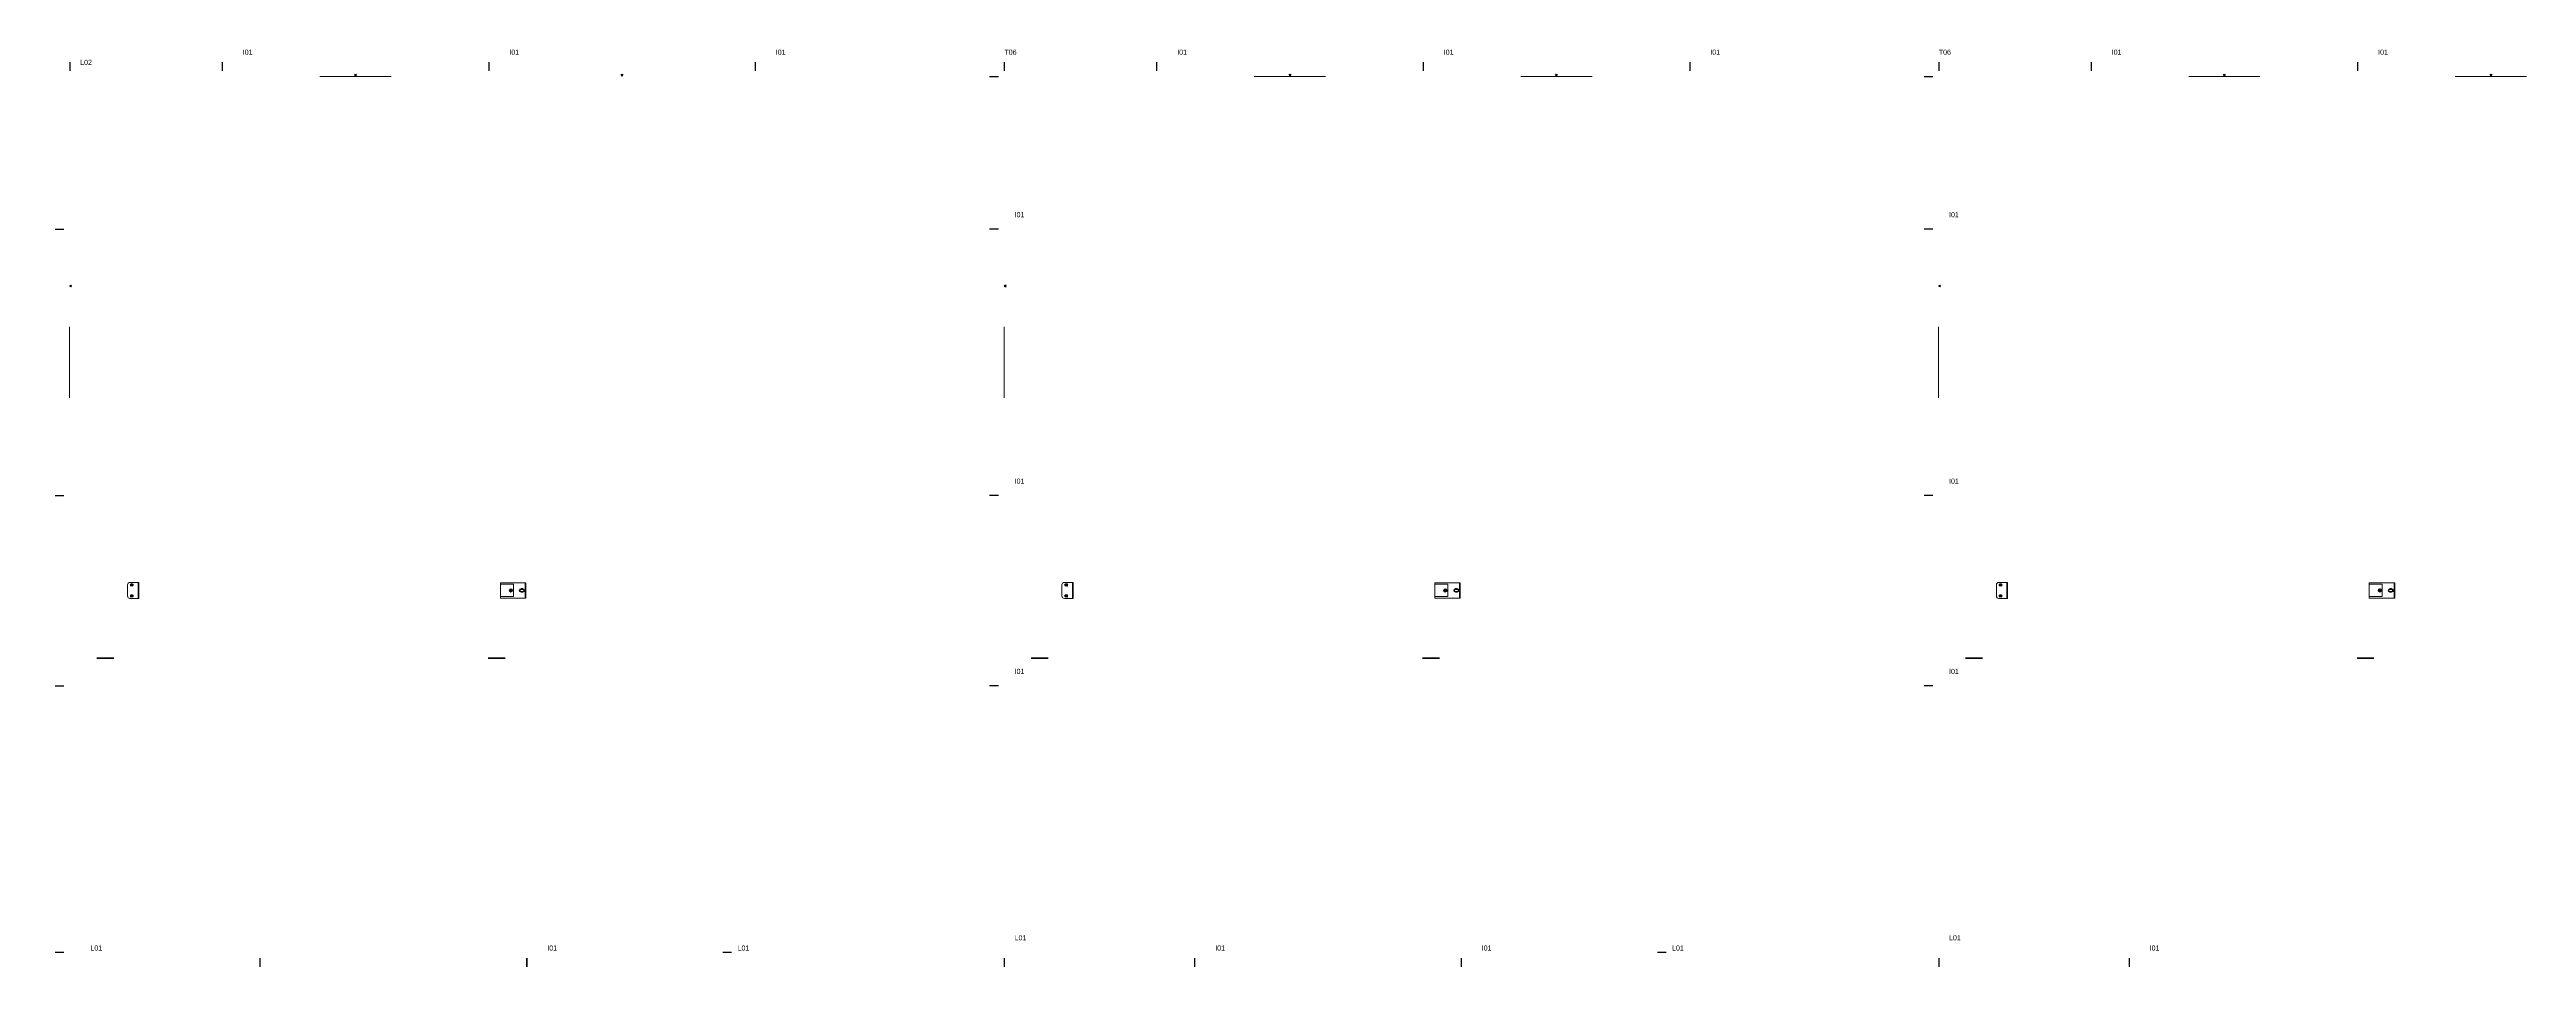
# Model space of a CAD drawing. Header units: inches. Extents: x 162 to 11993, y 18 to 332.
# Drawn here: x 3468.3 to 3858.7, y 39.5 to 185 of the extents above; entities that cross this region are included whole.
import ezdxf
from ezdxf.enums import TextEntityAlignment as Align

# ---------------------------------------------------------------- set-up
doc = ezdxf.new("R2010")
doc.units = ezdxf.units.IN
doc.header["$MEASUREMENT"] = 0
for name, color, linetype in [('DD2D_Geometry', 7, 'Continuous'), ('ENFASIS NEW', 7, 'Continuous'), ('Id Unión', 7, 'Continuous'), ('PV-26D', 7, 'Continuous')]:
    doc.layers.add(name, color=color, linetype=linetype)
doc.styles.get("Standard").update_dxf_attribs({"font": 'stylu.ttf'})

msp = doc.modelspace()

# ---------------------------------------------------------------- texts
at = {"layer": 'Id Unión'}
for s, p in [('I01', (3498.79, 184.19)), ('I01', (3540.8, 184.19)), ('I01', (3582.8, 184.19)), ('T06', (3618.83, 184.19)), ('I01', (3646.07, 184.19)), ('I01', (3688.08, 184.19)), ('I01', (3730.09, 184.19)), ('T06', (3766.11, 184.19)), ('I01', (3793.36, 184.19)), ('I01', (3835.36, 184.19)), ('L02', (3473.16, 182.58)), ('I01', (3620.44, 158.56)), ('I01', (3767.72, 158.56)), ('I01', (3620.44, 116.55)), ('I01', (3767.72, 116.55)), ('I01', (3620.44, 86.55)), ('I01', (3767.72, 86.55)), ('L01', (3474.77, 42.93)), ('I01', (3546.78, 42.93)), ('L01', (3576.78, 42.93)), ('L01', (3620.44, 44.54)), ('I01', (3652.06, 42.93)), ('I01', (3694.06, 42.93)), ('L01', (3724.06, 42.93)), ('L01', (3767.72, 44.54)), ('I01', (3799.34, 42.93))]:
    msp.add_text(s, height=0.807, dxfattribs=at).set_placement(p)

# ---------------------------------------------------------------- blocks, each defined once
blk = doc.blocks.new('DD40102466AB')
at = {"color": 1}
for p, q in [((0.0035, -0.0035), (-0.0035, 0.0035)), ((0.0035, 0.0035), (-0.0035, -0.0035))]:
    blk.add_line(p, q, dxfattribs=at)
blk.add_point((0, 0))
blk.add_point((0, 0))
blk.add_point((0, 0), dxfattribs=at)
blk = doc.blocks.new('DD40102442AB')
at = {"color": 1}
for p, q in [((0.0035, -0.0035), (-0.0035, 0.0035)), ((0.0035, 0.0035), (-0.0035, -0.0035))]:
    blk.add_line(p, q, dxfattribs=at)
blk.add_point((0, 0))
blk.add_point((0, 0))
blk.add_point((0, 0), dxfattribs=at)
blk = doc.blocks.new('DD40123072AB')
at = {"layer": 'PV-26D'}
for p, q in [((-0.8175, -0.1166, 0.75), (-0.7495, -0.1166, 0.75)), ((-0.7495, -0.1167, 0.75), (-0.8175, -0.1167, 0.75)), ((0.8175, -0.1166, 0.75), (0.7495, -0.1166, 0.75)), ((0.7495, -0.1167, 0.75), (0.8175, -0.1167, 0.75))]:
    blk.add_line(p, q, dxfattribs=at)
blk = doc.blocks.new('DD305172S')
at = {"color": 0, "linetype": 'Continuous', "lineweight": 0}
for p, q in [((-0.06, 0.0305, 0.722), (-0.0573, 0.0305, 0.722)), ((-0.06, -0.0305, 0.722), (-0.06, 0.0305, 0.722)), ((-0.0573, 0.0305, 0.722), (0.038, 0.0305, 0.722)), ((-0.0573, 0.0305, 0.722), (-0.0573, -0.0305, 0.722)), ((-0.0475, 0.007, 0.722), (-0.0405, 0.007, 0.722)), ((-0.0475, 0.004, 0.722), (-0.0475, 0.007, 0.722)), ((-0.0405, 0.004, 0.722), (-0.0475, 0.004, 0.722)), ((-0.0405, 0.007, 0.722), (-0.0405, 0.004, 0.722)), ((0.038, 0.025, 0.722), (-0.01, 0.025, 0.722)), ((-0.01, -0.025, 0.722), (-0.01, 0.025, 0.722)), ((0.038, 0.0305, 0.722), (0.042, 0.0305, 0.722)), ((0.0393, 0.025, 0.722), (0.038, 0.025, 0.722)), ((0.042, 0.025, 0.722), (0.0393, 0.025, 0.722)), ((0.042, 0.0112, 0.722), (0.042, 0.0305, 0.722)), ((0.042, 0.0096, 0.722), (0.042, 0.0112, 0.722)), ((0.042, -0.0096, 0.722), (0.042, 0.0096, 0.722)), ((1.49, 0.0308, 0.722), (1.49, 0.032, 0.722)), ((1.4935, 0.032, 0.722), (1.49, 0.032, 0.722)), ((1.49, 0.0112, 0.722), (1.49, 0.0308, 0.722)), ((1.49, 0.0096, 0.722), (1.49, 0.0112, 0.722)), ((1.49, -0.0096, 0.722), (1.49, 0.0096, 0.722)), ((1.4927, -0.032, 0.722), (1.4927, 0.032, 0.722)), ((1.525, 0.032, 0.722), (1.4935, 0.032, 0.722)), ((1.5204, 0.026, 0.722), (1.5157, 0.026, 0.722)), ((1.5157, 0.018, 0.722), (1.5204, 0.018, 0.722)), ((1.535, -0.022, 0.722), (1.535, 0.022, 0.722)), ((-0.0573, -0.0305, 0.722), (-0.06, -0.0305, 0.722)), ((-0.0573, -0.0305, 0.722), (0.038, -0.0305, 0.722)), ((-0.0475, -0.004, 0.722), (-0.0475, -0.007, 0.722)), ((-0.0475, -0.004, 0.722), (-0.0405, -0.004, 0.722)), ((-0.0405, -0.007, 0.722), (-0.0475, -0.007, 0.722)), ((-0.0405, -0.007, 0.722), (-0.0405, -0.004, 0.722)), ((-0.01, -0.025, 0.722), (0.038, -0.025, 0.722)), ((0.038, -0.025, 0.722), (0.0393, -0.025, 0.722)), ((0.038, -0.0305, 0.722), (0.042, -0.0305, 0.722)), ((0.0393, -0.025, 0.722), (0.042, -0.025, 0.722)), ((0.042, -0.0112, 0.722), (0.042, -0.0096, 0.722)), ((0.042, -0.0305, 0.722), (0.042, -0.0112, 0.722)), ((1.49, -0.0112, 0.722), (1.49, -0.0096, 0.722)), ((1.49, -0.0308, 0.722), (1.49, -0.0112, 0.722)), ((1.49, -0.032, 0.722), (1.49, -0.0308, 0.722)), ((1.4935, -0.032, 0.722), (1.49, -0.032, 0.722)), ((1.525, -0.032, 0.722), (1.4935, -0.032, 0.722)), ((1.5204, -0.018, 0.722), (1.5157, -0.018, 0.722)), ((1.5157, -0.026, 0.722), (1.5204, -0.026, 0.722))]:
    blk.add_line(p, q, dxfattribs=at)
at = {"color": 1}
for p, q in [((-0.0049, -0.0049, 0.722), (0.0049, 0.0049, 0.722)), ((0.0049, -0.0049, 0.722), (-0.0049, 0.0049, 0.722)), ((1.5131, 0.0171, 0.722), (1.523, 0.0269, 0.722)), ((1.523, 0.0171, 0.722), (1.5131, 0.0269, 0.722)), ((1.5131, -0.0269, 0.722), (1.523, -0.0171, 0.722)), ((1.523, -0.0269, 0.722), (1.5131, -0.0171, 0.722))]:
    blk.add_line(p, q, dxfattribs=at)
at = {"color": 0, "linetype": 'Continuous', "lineweight": 0}
for centre, radius, start, end in [((-0.0475, 0, 0.722), 0.00697, 90, 270), ((-0.0475, 0, 0.722), 0.00397, 90, 270), ((-0.0405, 0, 0.722), 0.00697, 270, 90), ((-0.0405, 0, 0.722), 0.00397, 270, 90), ((0, 0, 0.722), 0.00697, 90, 270), ((0, 0, 0.722), 0.00397, 90, 270), ((0, 0, 0.722), 0.00255, 90, 270), ((0, 0, 0.722), 0.00697, 270, 90), ((0, 0, 0.722), 0.00397, 270, 90), ((0, 0, 0.722), 0.00255, 270, 90), ((1.5157, 0.022, 0.722), 0.00397, 90, 270), ((1.5181, 0.022, 0.722), 0.00255, 90, 270), ((1.5181, 0.022, 0.722), 0.00255, 270, 90), ((1.5204, 0.022, 0.722), 0.00397, 270, 90), ((1.525, 0.022, 0.722), 0.01, 0, 90), ((1.5157, -0.022, 0.722), 0.00397, 90, 270), ((1.5181, -0.022, 0.722), 0.00255, 90, 270), ((1.5181, -0.022, 0.722), 0.00255, 270, 90), ((1.5204, -0.022, 0.722), 0.00397, 270, 90), ((1.525, -0.022, 0.722), 0.01, 270, 0)]:
    blk.add_arc(centre, radius, start, end, dxfattribs=at)
for p in [(0, 0, 0.722), (1.5181, 0.022, 0.722), (1.5181, -0.022, 0.722)]:
    blk.add_point(p)
blk = doc.blocks.new('DD101042423D')
blk.add_line((0, 0.0175), (0, -0.0175))
blk = doc.blocks.new('SPACE_DD10104242')
blk.add_blockref('DD101042423D', (0, 0))
blk = doc.blocks.new('DD101030423D')
blk.add_line((0, 0.0175), (0, -0.0175))
blk = doc.blocks.new('SPACE_DD10103042')
blk.add_blockref('DD101030423D', (0, 0))
blk = doc.blocks.new('DD101024423D')
blk.add_line((0, 0.0175), (0, -0.0175))
blk = doc.blocks.new('SPACE_DD10102442')
blk.add_blockref('DD101024423D', (0, 0))
blk = doc.blocks.new('DD101024303D')
blk.add_line((0, 0.0175), (0, -0.0175))
blk = doc.blocks.new('SPACE_DD10102430')
blk.add_blockref('DD101024303D', (0, 0))
blk = doc.blocks.new('DD101042303D')
blk.add_line((0, 0.0175), (0, -0.0175))
blk = doc.blocks.new('SPACE_DD10104230')
blk.add_blockref('DD101042303D', (0, 0))
blk = doc.blocks.new('DD101036303D')
blk.add_line((0, 0.0175), (0, -0.0175))
blk = doc.blocks.new('SPACE_DD10103630')
blk.add_blockref('DD101036303D', (0, 0))
blk = doc.blocks.new('DD20154223')
blk.add_attdef('A', text='', height=0.03).set_placement((0.5285, 0.156, 0.012), align=Align.MIDDLE_CENTER)
blk = doc.blocks.new('DD20114212')
blk.add_attdef('A', text='', height=0.03).set_placement((0.5285, 0.156, 0.012), align=Align.MIDDLE_CENTER)
blk = doc.blocks.new('DD20114206')
blk.add_attdef('A', text='', height=0.03).set_placement((0.5285, 0.076, 0.012), align=Align.MIDDLE_CENTER)
blk = doc.blocks.new('DD20154205')
blk.add_attdef('A', text='', height=0.03).set_placement((0.5285, 0.076, 0.012), align=Align.MIDDLE_CENTER)
blk = doc.blocks.new('DD20114224')
blk.add_attdef('A', text='', height=0.03).set_placement((0.5285, 0.156, 0.012), align=Align.MIDDLE_CENTER)
blk = doc.blocks.new('DD20153023')
blk.add_attdef('A', text='', height=0.03).set_placement((0.376, 0.156, 0.012), align=Align.MIDDLE_CENTER)
blk = doc.blocks.new('DD20113012')
blk.add_attdef('A', text='', height=0.03).set_placement((0.376, 0.156, 0.012), align=Align.MIDDLE_CENTER)
blk = doc.blocks.new('DD20113006')
blk.add_attdef('A', text='', height=0.03).set_placement((0.376, 0.076, 0.012), align=Align.MIDDLE_CENTER)
blk = doc.blocks.new('DD20153005')
blk.add_attdef('A', text='', height=0.03).set_placement((0.376, 0.076, 0.012), align=Align.MIDDLE_CENTER)
blk = doc.blocks.new('DD20113024')
blk.add_attdef('A', text='', height=0.03).set_placement((0.376, 0.156, 0.012), align=Align.MIDDLE_CENTER)
blk = doc.blocks.new('DD20153029')
blk.add_attdef('A', text='', height=0.03).set_placement((0.376, 0.156, 0.012), align=Align.MIDDLE_CENTER)
blk = doc.blocks.new('DD20154217')
blk.add_attdef('A', text='', height=0.03).set_placement((0.5285, 0.156, 0.012), align=Align.MIDDLE_CENTER)
blk = doc.blocks.new('DD20314212')
at = {"color": 0, "linetype": 'Continuous', "lineweight": 0}
for p, q in [((0.671, 0.1065, 0.012), (0.386, 0.1065, 0.012)), ((0.386, 0.1065, 0.012), (0.386, 0.0165, 0.012)), ((0.4935, 0.164, 0.012), (0.4935, 0.129, 0.012)), ((0.5635, 0.164, 0.012), (0.4935, 0.164, 0.012)), ((0.4935, 0.129, 0.012), (0.5635, 0.129, 0.012)), ((0.5635, 0.129, 0.012), (0.5635, 0.164, 0.012)), ((0.671, 0.0165, 0.012), (0.671, 0.1065, 0.012)), ((0.386, 0.0165, 0.012), (0.671, 0.0165, 0.012))]:
    blk.add_line(p, q, dxfattribs=at)
for centre, start, end in [((0.487, 0.1465, 0.012), 0, 180), ((0.487, 0.1465, 0.012), 180, 0), ((0.57, 0.1465, 0.012), 0, 180), ((0.57, 0.1465, 0.012), 180, 0)]:
    blk.add_arc(centre, 0.00159, start, end, dxfattribs=at)
blk.add_attdef('A', text='', height=0.03).set_placement((0.1483, 0.1978, 0.015), align=Align.MIDDLE_CENTER)
blk = doc.blocks.new('DD20152423')
blk.add_attdef('A', text='', height=0.03).set_placement((0.3, 0.156, 0.012), align=Align.MIDDLE_CENTER)
blk = doc.blocks.new('DD20112412')
blk.add_attdef('A', text='', height=0.03).set_placement((0.3, 0.156, 0.012), align=Align.MIDDLE_CENTER)
blk = doc.blocks.new('DD20112406')
blk.add_attdef('A', text='', height=0.03).set_placement((0.3, 0.076, 0.012), align=Align.MIDDLE_CENTER)
blk = doc.blocks.new('DD20152429')
blk.add_attdef('A', text='', height=0.03).set_placement((0.3, 0.156, 0.012), align=Align.MIDDLE_CENTER)
blk = doc.blocks.new('DD20154229')
blk.add_attdef('A', text='', height=0.03).set_placement((0.5285, 0.156, 0.012), align=Align.MIDDLE_CENTER)
blk = doc.blocks.new('DD20153623')
blk.add_attdef('A', text='', height=0.03).set_placement((0.4525, 0.156, 0.012), align=Align.MIDDLE_CENTER)
blk = doc.blocks.new('DD20113606')
blk.add_attdef('A', text='', height=0.03).set_placement((0.4525, 0.076, 0.012), align=Align.MIDDLE_CENTER)
blk = doc.blocks.new('DD20153605')
blk.add_attdef('A', text='', height=0.03).set_placement((0.4525, 0.0721, 0.012), align=Align.MIDDLE_CENTER)
blk = doc.blocks.new('DD20113624')
blk.add_attdef('A', text='', height=0.03).set_placement((0.4525, 0.156, 0.012), align=Align.MIDDLE_CENTER)
blk = doc.blocks.new('DD80014214')
blk.add_attdef('A', text='', height=0.03).set_placement((0.5176, 0.1407, 0.009), align=Align.MIDDLE_CENTER)
blk = doc.blocks.new('DD80013014')
blk.add_attdef('A', text='', height=0.03).set_placement((0.3661, 0.1407, 0.009), align=Align.MIDDLE_CENTER)
blk = doc.blocks.new('DD80012414')
blk.add_attdef('A', text='', height=0.03).set_placement((0.3113, 0.1407, 0.009), align=Align.MIDDLE_CENTER)

# ---------------------------------------------------------------- block references
at = {"layer": 'DD2D_Geometry', "extrusion": (1.22465e-16, 1, 2.22045e-16)}
ref = msp.add_blockref('DD20112406', (-3495.35, 22.99, 183.44), dxfattribs=dict(at, xscale=39.3700787401575, yscale=39.3700787401575, zscale=39.3700787401575))
ref.add_attrib('A', 'TR0', dxfattribs={"layer": '0', "extrusion": (1.22465e-16, 1, 2.22045e-16), "height": 1.181}).set_placement((-3483.54, 25.98, 183.91), align=Align.MIDDLE_CENTER)
ref = msp.add_blockref('DD20152423', (-3495.35, 0, 183.44), dxfattribs=dict(at, xscale=39.3700787401575, yscale=39.3700787401575, zscale=39.3700787401575))
ref.add_attrib('A', 'S', dxfattribs={"layer": '0', "extrusion": (1.22465e-16, 1, 2.22045e-16), "height": 1.18}).set_placement((-3483.54, 6.14, 183.91), align=Align.MIDDLE_CENTER)
ref = msp.add_blockref('DD20114206', (-3537.36, 22.99, 183.44), dxfattribs=dict(at, xscale=39.3700787401575, yscale=39.3700787401575, zscale=39.3700787401575))
ref.add_attrib('A', 'TR0', dxfattribs={"layer": '0', "extrusion": (1.22465e-16, 1, 2.22045e-16), "height": 1.181}).set_placement((-3516.55, 25.98, 183.91), align=Align.MIDDLE_CENTER)
ref = msp.add_blockref('DD20154223', (-3537.36, 0, 183.44), dxfattribs=dict(at, xscale=39.3700787401575, yscale=39.3700787401575, zscale=39.3700787401575))
ref.add_attrib('A', 'S', dxfattribs={"layer": '0', "extrusion": (1.22465e-16, 1, 2.22045e-16), "height": 1.18}).set_placement((-3516.55, 6.14, 183.91), align=Align.MIDDLE_CENTER)
ref = msp.add_blockref('DD20114206', (-3579.37, 22.99, 183.44), dxfattribs=dict(at, xscale=39.3700787401575, yscale=39.3700787401575, zscale=39.3700787401575))
ref.add_attrib('A', 'TR0', dxfattribs={"layer": '0', "extrusion": (1.22465e-16, 1, 2.22045e-16), "height": 1.181}).set_placement((-3558.56, 25.98, 183.91), align=Align.MIDDLE_CENTER)
ref = msp.add_blockref('DD20154223', (-3579.37, 0, 183.44), dxfattribs=dict(at, xscale=39.3700787401575, yscale=39.3700787401575, zscale=39.3700787401575))
ref.add_attrib('A', 'S', dxfattribs={"layer": '0', "extrusion": (1.22465e-16, 1, 2.22045e-16), "height": 1.18}).set_placement((-3558.56, 6.14, 183.91), align=Align.MIDDLE_CENTER)
ref = msp.add_blockref('DD20113606', (-3615.39, 22.99, 183.44), dxfattribs=dict(at, xscale=39.3700787401575, yscale=39.3700787401575, zscale=39.3700787401575))
ref.add_attrib('A', 'TR0', dxfattribs={"layer": '0', "extrusion": (1.22465e-16, 1, 2.22045e-16), "height": 1.181}).set_placement((-3597.57, 25.98, 183.91), align=Align.MIDDLE_CENTER)
ref = msp.add_blockref('DD20153623', (-3615.39, 0, 183.44), dxfattribs=dict(at, xscale=39.3700787401575, yscale=39.3700787401575, zscale=39.3700787401575))
ref.add_attrib('A', 'S', dxfattribs={"layer": '0', "extrusion": (1.22465e-16, 1, 2.22045e-16), "height": 1.18}).set_placement((-3597.57, 6.14, 183.91), align=Align.MIDDLE_CENTER)
ref = msp.add_blockref('DD20112406', (-3642.63, 22.99, 183.44), dxfattribs=dict(at, xscale=39.3700787401575, yscale=39.3700787401575, zscale=39.3700787401575))
ref.add_attrib('A', 'TR0', dxfattribs={"layer": '0', "extrusion": (1.22465e-16, 1, 2.22045e-16), "height": 1.181}).set_placement((-3630.82, 25.98, 183.91), align=Align.MIDDLE_CENTER)
ref = msp.add_blockref('DD20152423', (-3642.63, 0, 183.44), dxfattribs=dict(at, xscale=39.3700787401575, yscale=39.3700787401575, zscale=39.3700787401575))
ref.add_attrib('A', 'S', dxfattribs={"layer": '0', "extrusion": (1.22465e-16, 1, 2.22045e-16), "height": 1.18}).set_placement((-3630.82, 6.14, 183.91), align=Align.MIDDLE_CENTER)
ref = msp.add_blockref('DD20114206', (-3684.64, 22.99, 183.44), dxfattribs=dict(at, xscale=39.3700787401575, yscale=39.3700787401575, zscale=39.3700787401575))
ref.add_attrib('A', 'TR0', dxfattribs={"layer": '0', "extrusion": (1.22465e-16, 1, 2.22045e-16), "height": 1.181}).set_placement((-3663.83, 25.98, 183.91), align=Align.MIDDLE_CENTER)
ref = msp.add_blockref('DD20154223', (-3684.64, 0, 183.44), dxfattribs=dict(at, xscale=39.3700787401575, yscale=39.3700787401575, zscale=39.3700787401575))
ref.add_attrib('A', 'S', dxfattribs={"layer": '0', "extrusion": (1.22465e-16, 1, 2.22045e-16), "height": 1.18}).set_placement((-3663.83, 6.14, 183.91), align=Align.MIDDLE_CENTER)
ref = msp.add_blockref('DD20114206', (-3726.65, 22.99, 183.44), dxfattribs=dict(at, xscale=39.3700787401575, yscale=39.3700787401575, zscale=39.3700787401575))
ref.add_attrib('A', 'TR0', dxfattribs={"layer": '0', "extrusion": (1.22465e-16, 1, 2.22045e-16), "height": 1.181}).set_placement((-3705.84, 25.98, 183.91), align=Align.MIDDLE_CENTER)
ref = msp.add_blockref('DD20154223', (-3726.65, 0, 183.44), dxfattribs=dict(at, xscale=39.3700787401575, yscale=39.3700787401575, zscale=39.3700787401575))
ref.add_attrib('A', 'S', dxfattribs={"layer": '0', "extrusion": (1.22465e-16, 1, 2.22045e-16), "height": 1.18}).set_placement((-3705.84, 6.14, 183.91), align=Align.MIDDLE_CENTER)
ref = msp.add_blockref('DD20113606', (-3762.67, 22.99, 183.44), dxfattribs=dict(at, xscale=39.3700787401575, yscale=39.3700787401575, zscale=39.3700787401575))
ref.add_attrib('A', 'TR0', dxfattribs={"layer": '0', "extrusion": (1.22465e-16, 1, 2.22045e-16), "height": 1.181}).set_placement((-3744.86, 25.98, 183.91), align=Align.MIDDLE_CENTER)
ref = msp.add_blockref('DD20153623', (-3762.67, 0, 183.44), dxfattribs=dict(at, xscale=39.3700787401575, yscale=39.3700787401575, zscale=39.3700787401575))
ref.add_attrib('A', 'S', dxfattribs={"layer": '0', "extrusion": (1.22465e-16, 1, 2.22045e-16), "height": 1.18}).set_placement((-3744.86, 6.14, 183.91), align=Align.MIDDLE_CENTER)
ref = msp.add_blockref('DD20112406', (-3789.92, 22.99, 183.44), dxfattribs=dict(at, xscale=39.3700787401575, yscale=39.3700787401575, zscale=39.3700787401575))
ref.add_attrib('A', 'TR0', dxfattribs={"layer": '0', "extrusion": (1.22465e-16, 1, 2.22045e-16), "height": 1.181}).set_placement((-3778.11, 25.98, 183.91), align=Align.MIDDLE_CENTER)
ref = msp.add_blockref('DD20152423', (-3789.92, 0, 183.44), dxfattribs=dict(at, xscale=39.3700787401575, yscale=39.3700787401575, zscale=39.3700787401575))
ref.add_attrib('A', 'S', dxfattribs={"layer": '0', "extrusion": (1.22465e-16, 1, 2.22045e-16), "height": 1.18}).set_placement((-3778.11, 6.14, 183.91), align=Align.MIDDLE_CENTER)
ref = msp.add_blockref('DD20114206', (-3831.93, 22.99, 183.44), dxfattribs=dict(at, xscale=39.3700787401575, yscale=39.3700787401575, zscale=39.3700787401575))
ref.add_attrib('A', 'TR0', dxfattribs={"layer": '0', "extrusion": (1.22465e-16, 1, 2.22045e-16), "height": 1.181}).set_placement((-3811.12, 25.98, 183.91), align=Align.MIDDLE_CENTER)
ref = msp.add_blockref('DD20154223', (-3831.93, 0, 183.44), dxfattribs=dict(at, xscale=39.3700787401575, yscale=39.3700787401575, zscale=39.3700787401575))
ref.add_attrib('A', 'S', dxfattribs={"layer": '0', "extrusion": (1.22465e-16, 1, 2.22045e-16), "height": 1.18}).set_placement((-3811.12, 6.14, 183.91), align=Align.MIDDLE_CENTER)
ref = msp.add_blockref('DD20114206', (-3873.93, 22.99, 183.44), dxfattribs=dict(at, xscale=39.3700787401575, yscale=39.3700787401575, zscale=39.3700787401575))
ref.add_attrib('A', 'TR0', dxfattribs={"layer": '0', "extrusion": (1.22465e-16, 1, 2.22045e-16), "height": 1.181}).set_placement((-3853.13, 25.98, 183.91), align=Align.MIDDLE_CENTER)
ref = msp.add_blockref('DD20154223', (-3873.93, 0, 183.44), dxfattribs=dict(at, xscale=39.3700787401575, yscale=39.3700787401575, zscale=39.3700787401575))
ref.add_attrib('A', 'S', dxfattribs={"layer": '0', "extrusion": (1.22465e-16, 1, 2.22045e-16), "height": 1.18}).set_placement((-3853.13, 6.14, 183.91), align=Align.MIDDLE_CENTER)
at = {"layer": 'DD2D_Geometry', "xscale": 39.3700787401575, "yscale": 39.3700787401575, "zscale": 39.3700787401575}
for name, p in [('SPACE_DD10102430', (3471.53, 182.32)), ('SPACE_DD10104230', (3495.55, 182.32)), ('SPACE_DD10104230', (3537.56, 182.32)), ('SPACE_DD10103630', (3579.56, 182.32)), ('SPACE_DD10102430', (3618.82, 182.32)), ('SPACE_DD10104230', (3642.83, 182.32)), ('SPACE_DD10104230', (3684.84, 182.32)), ('SPACE_DD10103630', (3726.85, 182.32)), ('SPACE_DD10102430', (3766.1, 182.32)), ('SPACE_DD10104230', (3790.11, 182.32)), ('SPACE_DD10104230', (3832.12, 182.32)), ('SPACE_DD10103042', (3543.54, 41.06)), ('SPACE_DD10103042', (3618.82, 41.06)), ('SPACE_DD10104242', (3648.82, 41.06)), ('SPACE_DD10103042', (3690.82, 41.06)), ('SPACE_DD10103042', (3766.1, 41.06)), ('SPACE_DD10104242', (3796.1, 41.06))]:
    msp.add_blockref(name, p, dxfattribs=at)
at = {"layer": 'DD2D_Geometry', "extrusion": (0, -1, 2.22045e-16)}
ref = msp.add_blockref('DD20152429', (3471.73, 0, -181.21), dxfattribs=dict(at, xscale=39.3700787401575, yscale=39.3700787401575, zscale=39.3700787401575))
ref.add_attrib('A', 'S', dxfattribs={"layer": '0', "extrusion": (0, -1, 2.22045e-16), "height": 1.18}).set_placement((3483.54, 6.14, -180.73), align=Align.MIDDLE_CENTER)
ref = msp.add_blockref('DD20314212', (3495.74, 16.97, -181.21), dxfattribs=dict(at, xscale=39.3700787401575, yscale=39.3700787401575, zscale=39.3700787401575))
ref.add_attrib('A', 'S', dxfattribs={"layer": '0', "extrusion": (0, -1, 2.22045e-16), "height": 1.18}).set_placement((3501.58, 24.76, -180.62), align=Align.MIDDLE_CENTER)
ref = msp.add_blockref('DD20154217', (3495.74, 0, -181.21), dxfattribs=dict(at, xscale=39.3700787401575, yscale=39.3700787401575, zscale=39.3700787401575))
ref.add_attrib('A', 'S', dxfattribs={"layer": '0', "extrusion": (0, -1, 2.22045e-16), "height": 1.18}).set_placement((3516.55, 6.14, -180.73), align=Align.MIDDLE_CENTER)
ref = msp.add_blockref('DD20154229', (3537.75, 0, -181.21), dxfattribs=dict(at, xscale=39.3700787401575, yscale=39.3700787401575, zscale=39.3700787401575))
ref.add_attrib('A', 'S', dxfattribs={"layer": '0', "extrusion": (0, -1, 2.22045e-16), "height": 1.18}).set_placement((3558.56, 6.14, -180.73), align=Align.MIDDLE_CENTER)
ref = msp.add_blockref('DD20113624', (3579.76, 5.2, -181.21), dxfattribs=dict(at, xscale=39.3700787401575, yscale=39.3700787401575, zscale=39.3700787401575))
ref.add_attrib('A', 'TR0', dxfattribs={"layer": '0', "extrusion": (0, -1, 2.22045e-16), "height": 1.181}).set_placement((3597.57, 11.34, -180.73), align=Align.MIDDLE_CENTER)
ref = msp.add_blockref('DD20153605', (3579.76, 0, -181.21), dxfattribs=dict(at, xscale=39.3700787401575, yscale=39.3700787401575, zscale=39.3700787401575))
ref.add_attrib('A', 'S', dxfattribs={"layer": '0', "extrusion": (0, -1, 2.22045e-16), "height": 1.18}).set_placement((3597.57, 2.84, -180.73), align=Align.MIDDLE_CENTER)
at = {"layer": 'DD2D_Geometry', "xscale": 39.3700787401575, "yscale": 39.3700787401575, "zscale": 39.3700787401575}
for name, p, rotation in [('SPACE_DD10102442', (3617.2, 180.71), 270), ('SPACE_DD10102442', (3764.48, 180.71), 270), ('SPACE_DD10102442', (3469.92, 156.69), 90), ('SPACE_DD10104242', (3617.2, 156.69), 270), ('SPACE_DD10104242', (3764.48, 156.69), 270), ('SPACE_DD10104242', (3469.92, 114.68), 90), ('SPACE_DD10103042', (3617.2, 114.68), 270), ('SPACE_DD10103042', (3764.48, 114.68), 270), ('SPACE_DD10103042', (3469.92, 84.68), 90), ('SPACE_DD10104242', (3617.2, 84.68), 270), ('SPACE_DD10104242', (3764.48, 84.68), 270), ('SPACE_DD10104242', (3469.92, 42.68), 90), ('SPACE_DD10103042', (3501.53, 41.06), 180), ('SPACE_DD10104242', (3543.54, 41.06), 180), ('SPACE_DD10103042', (3575.15, 42.68), 90), ('SPACE_DD10103042', (3722.44, 42.68), 90)]:
    msp.add_blockref(name, p, dxfattribs=dict(at, rotation=rotation))
at = {"layer": 'DD2D_Geometry', "extrusion": (0, -1, 2.22045e-16)}
ref = msp.add_blockref('DD20152429', (3619.01, 0, -181.21), dxfattribs=dict(at, xscale=39.3700787401575, yscale=39.3700787401575, zscale=39.3700787401575))
ref.add_attrib('A', 'S', dxfattribs={"layer": '0', "extrusion": (0, -1, 2.22045e-16), "height": 1.18}).set_placement((3630.82, 6.14, -180.73), align=Align.MIDDLE_CENTER)
ref = msp.add_blockref('DD20314212', (3643.03, 16.97, -181.21), dxfattribs=dict(at, xscale=39.3700787401575, yscale=39.3700787401575, zscale=39.3700787401575))
ref.add_attrib('A', 'S', dxfattribs={"layer": '0', "extrusion": (0, -1, 2.22045e-16), "height": 1.18}).set_placement((3648.87, 24.76, -180.62), align=Align.MIDDLE_CENTER)
ref = msp.add_blockref('DD20154217', (3643.03, 0, -181.21), dxfattribs=dict(at, xscale=39.3700787401575, yscale=39.3700787401575, zscale=39.3700787401575))
ref.add_attrib('A', 'S', dxfattribs={"layer": '0', "extrusion": (0, -1, 2.22045e-16), "height": 1.18}).set_placement((3663.83, 6.14, -180.73), align=Align.MIDDLE_CENTER)
ref = msp.add_blockref('DD20314212', (3685.04, 16.97, -181.21), dxfattribs=dict(at, xscale=39.3700787401575, yscale=39.3700787401575, zscale=39.3700787401575))
ref.add_attrib('A', 'S', dxfattribs={"layer": '0', "extrusion": (0, -1, 2.22045e-16), "height": 1.18}).set_placement((3690.88, 24.76, -180.62), align=Align.MIDDLE_CENTER)
ref = msp.add_blockref('DD20154217', (3685.04, 0, -181.21), dxfattribs=dict(at, xscale=39.3700787401575, yscale=39.3700787401575, zscale=39.3700787401575))
ref.add_attrib('A', 'S', dxfattribs={"layer": '0', "extrusion": (0, -1, 2.22045e-16), "height": 1.18}).set_placement((3705.84, 6.14, -180.73), align=Align.MIDDLE_CENTER)
ref = msp.add_blockref('DD20113624', (3727.04, 5.2, -181.21), dxfattribs=dict(at, xscale=39.3700787401575, yscale=39.3700787401575, zscale=39.3700787401575))
ref.add_attrib('A', 'TR0', dxfattribs={"layer": '0', "extrusion": (0, -1, 2.22045e-16), "height": 1.181}).set_placement((3744.86, 11.34, -180.73), align=Align.MIDDLE_CENTER)
ref = msp.add_blockref('DD20153605', (3727.04, 0, -181.21), dxfattribs=dict(at, xscale=39.3700787401575, yscale=39.3700787401575, zscale=39.3700787401575))
ref.add_attrib('A', 'S', dxfattribs={"layer": '0', "extrusion": (0, -1, 2.22045e-16), "height": 1.18}).set_placement((3744.86, 2.84, -180.73), align=Align.MIDDLE_CENTER)
ref = msp.add_blockref('DD20152429', (3766.3, 0, -181.21), dxfattribs=dict(at, xscale=39.3700787401575, yscale=39.3700787401575, zscale=39.3700787401575))
ref.add_attrib('A', 'S', dxfattribs={"layer": '0', "extrusion": (0, -1, 2.22045e-16), "height": 1.18}).set_placement((3778.11, 6.14, -180.73), align=Align.MIDDLE_CENTER)
ref = msp.add_blockref('DD20314212', (3790.31, 16.97, -181.21), dxfattribs=dict(at, xscale=39.3700787401575, yscale=39.3700787401575, zscale=39.3700787401575))
ref.add_attrib('A', 'S', dxfattribs={"layer": '0', "extrusion": (0, -1, 2.22045e-16), "height": 1.18}).set_placement((3796.15, 24.76, -180.62), align=Align.MIDDLE_CENTER)
ref = msp.add_blockref('DD20154217', (3790.31, 0, -181.21), dxfattribs=dict(at, xscale=39.3700787401575, yscale=39.3700787401575, zscale=39.3700787401575))
ref.add_attrib('A', 'S', dxfattribs={"layer": '0', "extrusion": (0, -1, 2.22045e-16), "height": 1.18}).set_placement((3811.12, 6.14, -180.73), align=Align.MIDDLE_CENTER)
ref = msp.add_blockref('DD20314212', (3832.32, 16.97, -181.21), dxfattribs=dict(at, xscale=39.3700787401575, yscale=39.3700787401575, zscale=39.3700787401575))
ref.add_attrib('A', 'S', dxfattribs={"layer": '0', "extrusion": (0, -1, 2.22045e-16), "height": 1.18}).set_placement((3838.16, 24.76, -180.62), align=Align.MIDDLE_CENTER)
ref = msp.add_blockref('DD20154217', (3832.32, 0, -181.21), dxfattribs=dict(at, xscale=39.3700787401575, yscale=39.3700787401575, zscale=39.3700787401575))
ref.add_attrib('A', 'S', dxfattribs={"layer": '0', "extrusion": (0, -1, 2.22045e-16), "height": 1.18}).set_placement((3853.13, 6.14, -180.73), align=Align.MIDDLE_CENTER)
at = {"layer": 'DD2D_Geometry', "extrusion": (-1, 1.22465e-16, 2.22045e-16)}
ref = msp.add_blockref('DD20112412', (-180.51, 22.99, -3468.8), dxfattribs=dict(at, xscale=39.3700787401575, yscale=39.3700787401575, zscale=39.3700787401575))
ref.add_attrib('A', 'TR0', dxfattribs={"layer": '0', "extrusion": (-1, 1.22465e-16, 2.22045e-16), "height": 1.181}).set_placement((-168.7, 29.13, -3468.33), align=Align.MIDDLE_CENTER)
ref = msp.add_blockref('DD20112406', (-180.51, 34.76, -3468.8), dxfattribs=dict(at, xscale=39.3700787401575, yscale=39.3700787401575, zscale=39.3700787401575))
ref.add_attrib('A', 'TR0', dxfattribs={"layer": '0', "extrusion": (-1, 1.22465e-16, 2.22045e-16), "height": 1.181}).set_placement((-168.7, 37.76, -3468.33), align=Align.MIDDLE_CENTER)
ref = msp.add_blockref('DD20152423', (-180.51, 0, -3468.8), dxfattribs=dict(at, xscale=39.3700787401575, yscale=39.3700787401575, zscale=39.3700787401575))
ref.add_attrib('A', 'S', dxfattribs={"layer": '0', "extrusion": (-1, 1.22465e-16, 2.22045e-16), "height": 1.18}).set_placement((-168.7, 6.14, -3468.33), align=Align.MIDDLE_CENTER)
at = {"layer": 'DD2D_Geometry', "extrusion": (1, 0, 2.22045e-16)}
ref = msp.add_blockref('DD80012414', (156.69, 41.06, 3469.68), dxfattribs=dict(at, xscale=39.3700787401575, yscale=39.3700787401575, zscale=39.3700787401575))
ref.add_attrib('A', 'V', dxfattribs={"layer": '0', "extrusion": (1, 0, 2.22045e-16), "height": 1.18}).set_placement((168.95, 46.6, 3470.04), align=Align.MIDDLE_CENTER)
ref = msp.add_blockref('DD20112412', (156.89, 28.98, 3471.03), dxfattribs=dict(at, xscale=39.3700787401575, yscale=39.3700787401575, zscale=39.3700787401575))
ref.add_attrib('A', 'TR0', dxfattribs={"layer": '0', "extrusion": (1, 0, 2.22045e-16), "height": 1.181}).set_placement((168.7, 35.12, 3471.5), align=Align.MIDDLE_CENTER)
ref = msp.add_blockref('DD20152429', (156.89, 0, 3471.03), dxfattribs=dict(at, xscale=39.3700787401575, yscale=39.3700787401575, zscale=39.3700787401575))
ref.add_attrib('A', 'S', dxfattribs={"layer": '0', "extrusion": (1, 0, 2.22045e-16), "height": 1.18}).set_placement((168.7, 6.14, 3471.5), align=Align.MIDDLE_CENTER)
at = {"layer": 'DD2D_Geometry', "extrusion": (-1, 0, 2.22045e-16)}
ref = msp.add_blockref('DD20112412', (-180.51, 28.98, -3616.09), dxfattribs=dict(at, xscale=39.3700787401575, yscale=39.3700787401575, zscale=39.3700787401575))
ref.add_attrib('A', 'TR0', dxfattribs={"layer": '0', "extrusion": (-1, 0, 2.22045e-16), "height": 1.181}).set_placement((-168.7, 35.12, -3615.61), align=Align.MIDDLE_CENTER)
ref = msp.add_blockref('DD20152429', (-180.51, 0, -3616.09), dxfattribs=dict(at, xscale=39.3700787401575, yscale=39.3700787401575, zscale=39.3700787401575))
ref.add_attrib('A', 'S', dxfattribs={"layer": '0', "extrusion": (-1, 0, 2.22045e-16), "height": 1.18}).set_placement((-168.7, 6.14, -3615.61), align=Align.MIDDLE_CENTER)
ref = msp.add_blockref('DD80012414', (-180.71, 41.06, -3617.44), dxfattribs=dict(at, xscale=39.3700787401575, yscale=39.3700787401575, zscale=39.3700787401575))
ref.add_attrib('A', 'V', dxfattribs={"layer": '0', "extrusion": (-1, 0, 2.22045e-16), "height": 1.18}).set_placement((-168.45, 46.6, -3617.08), align=Align.MIDDLE_CENTER)
at = {"layer": 'DD2D_Geometry', "extrusion": (1, -1.22465e-16, 2.22045e-16)}
ref = msp.add_blockref('DD20112412', (156.89, 28.98, 3618.32), dxfattribs=dict(at, xscale=39.3700787401575, yscale=39.3700787401575, zscale=39.3700787401575))
ref.add_attrib('A', 'TR0', dxfattribs={"layer": '0', "extrusion": (1, -1.22465e-16, 2.22045e-16), "height": 1.181}).set_placement((168.7, 35.12, 3618.79), align=Align.MIDDLE_CENTER)
ref = msp.add_blockref('DD20152429', (156.89, 0, 3618.32), dxfattribs=dict(at, xscale=39.3700787401575, yscale=39.3700787401575, zscale=39.3700787401575))
ref.add_attrib('A', 'S', dxfattribs={"layer": '0', "extrusion": (1, -1.22465e-16, 2.22045e-16), "height": 1.18}).set_placement((168.7, 6.14, 3618.79), align=Align.MIDDLE_CENTER)
at = {"layer": 'DD2D_Geometry', "extrusion": (-1, 0, 2.22045e-16)}
ref = msp.add_blockref('DD20112412', (-180.51, 28.98, -3763.37), dxfattribs=dict(at, xscale=39.3700787401575, yscale=39.3700787401575, zscale=39.3700787401575))
ref.add_attrib('A', 'TR0', dxfattribs={"layer": '0', "extrusion": (-1, 0, 2.22045e-16), "height": 1.181}).set_placement((-168.7, 35.12, -3762.9), align=Align.MIDDLE_CENTER)
ref = msp.add_blockref('DD20152429', (-180.51, 0, -3763.37), dxfattribs=dict(at, xscale=39.3700787401575, yscale=39.3700787401575, zscale=39.3700787401575))
ref.add_attrib('A', 'S', dxfattribs={"layer": '0', "extrusion": (-1, 0, 2.22045e-16), "height": 1.18}).set_placement((-168.7, 6.14, -3762.9), align=Align.MIDDLE_CENTER)
ref = msp.add_blockref('DD80012414', (-180.71, 41.06, -3764.72), dxfattribs=dict(at, xscale=39.3700787401575, yscale=39.3700787401575, zscale=39.3700787401575))
ref.add_attrib('A', 'V', dxfattribs={"layer": '0', "extrusion": (-1, 0, 2.22045e-16), "height": 1.18}).set_placement((-168.45, 46.6, -3764.37), align=Align.MIDDLE_CENTER)
at = {"layer": 'DD2D_Geometry', "extrusion": (1, -1.22465e-16, 2.22045e-16)}
ref = msp.add_blockref('DD20112412', (156.89, 28.98, 3765.6), dxfattribs=dict(at, xscale=39.3700787401575, yscale=39.3700787401575, zscale=39.3700787401575))
ref.add_attrib('A', 'TR0', dxfattribs={"layer": '0', "extrusion": (1, -1.22465e-16, 2.22045e-16), "height": 1.181}).set_placement((168.7, 35.12, 3766.07), align=Align.MIDDLE_CENTER)
ref = msp.add_blockref('DD20152429', (156.89, 0, 3765.6), dxfattribs=dict(at, xscale=39.3700787401575, yscale=39.3700787401575, zscale=39.3700787401575))
ref.add_attrib('A', 'S', dxfattribs={"layer": '0', "extrusion": (1, -1.22465e-16, 2.22045e-16), "height": 1.18}).set_placement((168.7, 6.14, 3766.07), align=Align.MIDDLE_CENTER)
at = {"layer": 'DD2D_Geometry', "extrusion": (1, 0, 2.22045e-16)}
ref = msp.add_blockref('DD20314212', (114.88, 16.97, 3471.03), dxfattribs=dict(at, xscale=39.3700787401575, yscale=39.3700787401575, zscale=39.3700787401575))
ref.add_attrib('A', 'S', dxfattribs={"layer": '0', "extrusion": (1, 0, 2.22045e-16), "height": 1.18}).set_placement((120.72, 24.76, 3471.62), align=Align.MIDDLE_CENTER)
at = {"layer": 'DD2D_Geometry', "extrusion": (1, -1.22465e-16, 2.22045e-16)}
ref = msp.add_blockref('DD20314212', (114.88, 16.97, 3618.32), dxfattribs=dict(at, xscale=39.3700787401575, yscale=39.3700787401575, zscale=39.3700787401575))
ref.add_attrib('A', 'S', dxfattribs={"layer": '0', "extrusion": (1, -1.22465e-16, 2.22045e-16), "height": 1.18}).set_placement((120.72, 24.76, 3618.91), align=Align.MIDDLE_CENTER)
ref = msp.add_blockref('DD20314212', (114.88, 16.97, 3765.6), dxfattribs=dict(at, xscale=39.3700787401575, yscale=39.3700787401575, zscale=39.3700787401575))
ref.add_attrib('A', 'S', dxfattribs={"layer": '0', "extrusion": (1, -1.22465e-16, 2.22045e-16), "height": 1.18}).set_placement((120.72, 24.76, 3766.19), align=Align.MIDDLE_CENTER)
at = {"layer": 'DD2D_Geometry', "extrusion": (-1, 1.22465e-16, 2.22045e-16)}
ref = msp.add_blockref('DD20114212', (-156.49, 22.99, -3468.8), dxfattribs=dict(at, xscale=39.3700787401575, yscale=39.3700787401575, zscale=39.3700787401575))
ref.add_attrib('A', 'TR0', dxfattribs={"layer": '0', "extrusion": (-1, 1.22465e-16, 2.22045e-16), "height": 1.181}).set_placement((-135.69, 29.13, -3468.33), align=Align.MIDDLE_CENTER)
ref = msp.add_blockref('DD20114206', (-156.49, 34.76, -3468.8), dxfattribs=dict(at, xscale=39.3700787401575, yscale=39.3700787401575, zscale=39.3700787401575))
ref.add_attrib('A', 'TR0', dxfattribs={"layer": '0', "extrusion": (-1, 1.22465e-16, 2.22045e-16), "height": 1.181}).set_placement((-135.69, 37.76, -3468.33), align=Align.MIDDLE_CENTER)
at = {"layer": 'DD2D_Geometry', "extrusion": (1, 0, 2.22045e-16)}
ref = msp.add_blockref('DD20114212', (114.88, 28.74, 3471.03), dxfattribs=dict(at, xscale=39.3700787401575, yscale=39.3700787401575, zscale=39.3700787401575))
ref.add_attrib('A', 'TR0', dxfattribs={"layer": '0', "extrusion": (1, 0, 2.22045e-16), "height": 1.181}).set_placement((135.69, 34.88, 3471.5), align=Align.MIDDLE_CENTER)
at = {"layer": 'DD2D_Geometry', "extrusion": (-1, 0, 2.22045e-16)}
ref = msp.add_blockref('DD20114224', (-156.49, 5.2, -3616.09), dxfattribs=dict(at, xscale=39.3700787401575, yscale=39.3700787401575, zscale=39.3700787401575))
ref.add_attrib('A', 'TR0', dxfattribs={"layer": '0', "extrusion": (-1, 0, 2.22045e-16), "height": 1.181}).set_placement((-135.69, 11.34, -3615.61), align=Align.MIDDLE_CENTER)
ref = msp.add_blockref('DD20114212', (-156.49, 28.98, -3616.09), dxfattribs=dict(at, xscale=39.3700787401575, yscale=39.3700787401575, zscale=39.3700787401575))
ref.add_attrib('A', 'TR0', dxfattribs={"layer": '0', "extrusion": (-1, 0, 2.22045e-16), "height": 1.181}).set_placement((-135.69, 35.12, -3615.61), align=Align.MIDDLE_CENTER)
ref = msp.add_blockref('DD80014214', (-156.69, 41.06, -3617.44), dxfattribs=dict(at, xscale=39.3700787401575, yscale=39.3700787401575, zscale=39.3700787401575))
ref.add_attrib('A', 'V', dxfattribs={"layer": '0', "extrusion": (-1, 0, 2.22045e-16), "height": 1.18}).set_placement((-136.31, 46.6, -3617.08), align=Align.MIDDLE_CENTER)
at = {"layer": 'DD2D_Geometry', "extrusion": (1, -1.22465e-16, 2.22045e-16)}
ref = msp.add_blockref('DD20114212', (114.88, 28.74, 3618.32), dxfattribs=dict(at, xscale=39.3700787401575, yscale=39.3700787401575, zscale=39.3700787401575))
ref.add_attrib('A', 'TR0', dxfattribs={"layer": '0', "extrusion": (1, -1.22465e-16, 2.22045e-16), "height": 1.181}).set_placement((135.69, 34.88, 3618.79), align=Align.MIDDLE_CENTER)
at = {"layer": 'DD2D_Geometry', "extrusion": (-1, 0, 2.22045e-16)}
ref = msp.add_blockref('DD20114224', (-156.49, 5.2, -3763.37), dxfattribs=dict(at, xscale=39.3700787401575, yscale=39.3700787401575, zscale=39.3700787401575))
ref.add_attrib('A', 'TR0', dxfattribs={"layer": '0', "extrusion": (-1, 0, 2.22045e-16), "height": 1.181}).set_placement((-135.69, 11.34, -3762.9), align=Align.MIDDLE_CENTER)
ref = msp.add_blockref('DD20114212', (-156.49, 28.98, -3763.37), dxfattribs=dict(at, xscale=39.3700787401575, yscale=39.3700787401575, zscale=39.3700787401575))
ref.add_attrib('A', 'TR0', dxfattribs={"layer": '0', "extrusion": (-1, 0, 2.22045e-16), "height": 1.181}).set_placement((-135.69, 35.12, -3762.9), align=Align.MIDDLE_CENTER)
ref = msp.add_blockref('DD80014214', (-156.69, 41.06, -3764.72), dxfattribs=dict(at, xscale=39.3700787401575, yscale=39.3700787401575, zscale=39.3700787401575))
ref.add_attrib('A', 'V', dxfattribs={"layer": '0', "extrusion": (-1, 0, 2.22045e-16), "height": 1.18}).set_placement((-136.31, 46.6, -3764.37), align=Align.MIDDLE_CENTER)
at = {"layer": 'DD2D_Geometry', "extrusion": (1, -1.22465e-16, 2.22045e-16)}
ref = msp.add_blockref('DD20114212', (114.88, 28.74, 3765.6), dxfattribs=dict(at, xscale=39.3700787401575, yscale=39.3700787401575, zscale=39.3700787401575))
ref.add_attrib('A', 'TR0', dxfattribs={"layer": '0', "extrusion": (1, -1.22465e-16, 2.22045e-16), "height": 1.181}).set_placement((135.69, 34.88, 3766.07), align=Align.MIDDLE_CENTER)
at = {"layer": 'DD2D_Geometry', "extrusion": (-1, 1.22465e-16, 2.22045e-16)}
ref = msp.add_blockref('DD20154223', (-156.49, 0, -3468.8), dxfattribs=dict(at, xscale=39.3700787401575, yscale=39.3700787401575, zscale=39.3700787401575))
ref.add_attrib('A', 'S', dxfattribs={"layer": '0', "extrusion": (-1, 1.22465e-16, 2.22045e-16), "height": 1.18}).set_placement((-135.69, 6.14, -3468.33), align=Align.MIDDLE_CENTER)
at = {"layer": 'DD2D_Geometry', "extrusion": (1, 0, 2.22045e-16)}
ref = msp.add_blockref('DD80014214', (114.68, 41.06, 3469.68), dxfattribs=dict(at, xscale=39.3700787401575, yscale=39.3700787401575, zscale=39.3700787401575))
ref.add_attrib('A', 'V', dxfattribs={"layer": '0', "extrusion": (1, 0, 2.22045e-16), "height": 1.18}).set_placement((135.06, 46.6, 3470.04), align=Align.MIDDLE_CENTER)
ref = msp.add_blockref('DD20154217', (114.88, 0, 3471.03), dxfattribs=dict(at, xscale=39.3700787401575, yscale=39.3700787401575, zscale=39.3700787401575))
ref.add_attrib('A', 'S', dxfattribs={"layer": '0', "extrusion": (1, 0, 2.22045e-16), "height": 1.18}).set_placement((135.69, 6.14, 3471.5), align=Align.MIDDLE_CENTER)
at = {"layer": 'DD2D_Geometry', "extrusion": (-1, 0, 2.22045e-16)}
ref = msp.add_blockref('DD20154205', (-156.49, 0, -3616.09), dxfattribs=dict(at, xscale=39.3700787401575, yscale=39.3700787401575, zscale=39.3700787401575))
ref.add_attrib('A', 'S', dxfattribs={"layer": '0', "extrusion": (-1, 0, 2.22045e-16), "height": 1.18}).set_placement((-135.69, 2.99, -3615.61), align=Align.MIDDLE_CENTER)
at = {"layer": 'DD2D_Geometry', "extrusion": (1, -1.22465e-16, 2.22045e-16)}
ref = msp.add_blockref('DD20154217', (114.88, 0, 3618.32), dxfattribs=dict(at, xscale=39.3700787401575, yscale=39.3700787401575, zscale=39.3700787401575))
ref.add_attrib('A', 'S', dxfattribs={"layer": '0', "extrusion": (1, -1.22465e-16, 2.22045e-16), "height": 1.18}).set_placement((135.69, 6.14, 3618.79), align=Align.MIDDLE_CENTER)
at = {"layer": 'DD2D_Geometry', "extrusion": (-1, 0, 2.22045e-16)}
ref = msp.add_blockref('DD20154205', (-156.49, 0, -3763.37), dxfattribs=dict(at, xscale=39.3700787401575, yscale=39.3700787401575, zscale=39.3700787401575))
ref.add_attrib('A', 'S', dxfattribs={"layer": '0', "extrusion": (-1, 0, 2.22045e-16), "height": 1.18}).set_placement((-135.69, 2.99, -3762.9), align=Align.MIDDLE_CENTER)
at = {"layer": 'DD2D_Geometry', "extrusion": (1, -1.22465e-16, 2.22045e-16)}
ref = msp.add_blockref('DD20154217', (114.88, 0, 3765.6), dxfattribs=dict(at, xscale=39.3700787401575, yscale=39.3700787401575, zscale=39.3700787401575))
ref.add_attrib('A', 'S', dxfattribs={"layer": '0', "extrusion": (1, -1.22465e-16, 2.22045e-16), "height": 1.18}).set_placement((135.69, 6.14, 3766.07), align=Align.MIDDLE_CENTER)
at = {"layer": 'DD2D_Geometry', "extrusion": (-1, 1.22465e-16, 2.22045e-16)}
ref = msp.add_blockref('DD20113012', (-114.49, 22.99, -3468.8), dxfattribs=dict(at, xscale=39.3700787401575, yscale=39.3700787401575, zscale=39.3700787401575))
ref.add_attrib('A', 'TR0', dxfattribs={"layer": '0', "extrusion": (-1, 1.22465e-16, 2.22045e-16), "height": 1.181}).set_placement((-99.68, 29.13, -3468.33), align=Align.MIDDLE_CENTER)
ref = msp.add_blockref('DD20113006', (-114.49, 34.76, -3468.8), dxfattribs=dict(at, xscale=39.3700787401575, yscale=39.3700787401575, zscale=39.3700787401575))
ref.add_attrib('A', 'TR0', dxfattribs={"layer": '0', "extrusion": (-1, 1.22465e-16, 2.22045e-16), "height": 1.181}).set_placement((-99.68, 37.76, -3468.33), align=Align.MIDDLE_CENTER)
ref = msp.add_blockref('DD20153023', (-114.49, 0, -3468.8), dxfattribs=dict(at, xscale=39.3700787401575, yscale=39.3700787401575, zscale=39.3700787401575))
ref.add_attrib('A', 'S', dxfattribs={"layer": '0', "extrusion": (-1, 1.22465e-16, 2.22045e-16), "height": 1.18}).set_placement((-99.68, 6.14, -3468.33), align=Align.MIDDLE_CENTER)
at = {"layer": 'DD2D_Geometry', "extrusion": (1, 0, 2.22045e-16)}
ref = msp.add_blockref('DD80013014', (84.68, 41.06, 3469.68), dxfattribs=dict(at, xscale=39.3700787401575, yscale=39.3700787401575, zscale=39.3700787401575))
ref.add_attrib('A', 'V', dxfattribs={"layer": '0', "extrusion": (1, 0, 2.22045e-16), "height": 1.18}).set_placement((99.1, 46.6, 3470.04), align=Align.MIDDLE_CENTER)
ref = msp.add_blockref('DD20113012', (84.88, 28.98, 3471.03), dxfattribs=dict(at, xscale=39.3700787401575, yscale=39.3700787401575, zscale=39.3700787401575))
ref.add_attrib('A', 'TR0', dxfattribs={"layer": '0', "extrusion": (1, 0, 2.22045e-16), "height": 1.181}).set_placement((99.68, 35.12, 3471.5), align=Align.MIDDLE_CENTER)
ref = msp.add_blockref('DD20153029', (84.88, 0, 3471.03), dxfattribs=dict(at, xscale=39.3700787401575, yscale=39.3700787401575, zscale=39.3700787401575))
ref.add_attrib('A', 'S', dxfattribs={"layer": '0', "extrusion": (1, 0, 2.22045e-16), "height": 1.18}).set_placement((99.68, 6.14, 3471.5), align=Align.MIDDLE_CENTER)
at = {"layer": 'DD2D_Geometry', "extrusion": (-1, 0, 2.22045e-16)}
ref = msp.add_blockref('DD20113012', (-114.49, 22.99, -3616.09), dxfattribs=dict(at, xscale=39.3700787401575, yscale=39.3700787401575, zscale=39.3700787401575))
ref.add_attrib('A', 'TR0', dxfattribs={"layer": '0', "extrusion": (-1, 0, 2.22045e-16), "height": 1.181}).set_placement((-99.68, 29.13, -3615.61), align=Align.MIDDLE_CENTER)
ref = msp.add_blockref('DD20113006', (-114.49, 34.76, -3616.09), dxfattribs=dict(at, xscale=39.3700787401575, yscale=39.3700787401575, zscale=39.3700787401575))
ref.add_attrib('A', 'TR0', dxfattribs={"layer": '0', "extrusion": (-1, 0, 2.22045e-16), "height": 1.181}).set_placement((-99.68, 37.76, -3615.61), align=Align.MIDDLE_CENTER)
ref = msp.add_blockref('DD20153023', (-114.49, 0, -3616.09), dxfattribs=dict(at, xscale=39.3700787401575, yscale=39.3700787401575, zscale=39.3700787401575))
ref.add_attrib('A', 'S', dxfattribs={"layer": '0', "extrusion": (-1, 0, 2.22045e-16), "height": 1.18}).set_placement((-99.68, 6.14, -3615.61), align=Align.MIDDLE_CENTER)
ref = msp.add_blockref('DD80013014', (-114.68, 41.06, -3617.44), dxfattribs=dict(at, xscale=39.3700787401575, yscale=39.3700787401575, zscale=39.3700787401575))
ref.add_attrib('A', 'V', dxfattribs={"layer": '0', "extrusion": (-1, 0, 2.22045e-16), "height": 1.18}).set_placement((-100.27, 46.6, -3617.08), align=Align.MIDDLE_CENTER)
at = {"layer": 'DD2D_Geometry', "extrusion": (1, -1.22465e-16, 2.22045e-16)}
ref = msp.add_blockref('DD20113012', (84.88, 28.98, 3618.32), dxfattribs=dict(at, xscale=39.3700787401575, yscale=39.3700787401575, zscale=39.3700787401575))
ref.add_attrib('A', 'TR0', dxfattribs={"layer": '0', "extrusion": (1, -1.22465e-16, 2.22045e-16), "height": 1.181}).set_placement((99.68, 35.12, 3618.79), align=Align.MIDDLE_CENTER)
ref = msp.add_blockref('DD20153029', (84.88, 0, 3618.32), dxfattribs=dict(at, xscale=39.3700787401575, yscale=39.3700787401575, zscale=39.3700787401575))
ref.add_attrib('A', 'S', dxfattribs={"layer": '0', "extrusion": (1, -1.22465e-16, 2.22045e-16), "height": 1.18}).set_placement((99.68, 6.14, 3618.79), align=Align.MIDDLE_CENTER)
at = {"layer": 'DD2D_Geometry', "extrusion": (-1, 0, 2.22045e-16)}
ref = msp.add_blockref('DD20113012', (-114.49, 22.99, -3763.37), dxfattribs=dict(at, xscale=39.3700787401575, yscale=39.3700787401575, zscale=39.3700787401575))
ref.add_attrib('A', 'TR0', dxfattribs={"layer": '0', "extrusion": (-1, 0, 2.22045e-16), "height": 1.181}).set_placement((-99.68, 29.13, -3762.9), align=Align.MIDDLE_CENTER)
ref = msp.add_blockref('DD20113006', (-114.49, 34.76, -3763.37), dxfattribs=dict(at, xscale=39.3700787401575, yscale=39.3700787401575, zscale=39.3700787401575))
ref.add_attrib('A', 'TR0', dxfattribs={"layer": '0', "extrusion": (-1, 0, 2.22045e-16), "height": 1.181}).set_placement((-99.68, 37.76, -3762.9), align=Align.MIDDLE_CENTER)
ref = msp.add_blockref('DD20153023', (-114.49, 0, -3763.37), dxfattribs=dict(at, xscale=39.3700787401575, yscale=39.3700787401575, zscale=39.3700787401575))
ref.add_attrib('A', 'S', dxfattribs={"layer": '0', "extrusion": (-1, 0, 2.22045e-16), "height": 1.18}).set_placement((-99.68, 6.14, -3762.9), align=Align.MIDDLE_CENTER)
ref = msp.add_blockref('DD80013014', (-114.68, 41.06, -3764.72), dxfattribs=dict(at, xscale=39.3700787401575, yscale=39.3700787401575, zscale=39.3700787401575))
ref.add_attrib('A', 'V', dxfattribs={"layer": '0', "extrusion": (-1, 0, 2.22045e-16), "height": 1.18}).set_placement((-100.27, 46.6, -3764.37), align=Align.MIDDLE_CENTER)
at = {"layer": 'DD2D_Geometry', "extrusion": (1, -1.22465e-16, 2.22045e-16)}
ref = msp.add_blockref('DD20113012', (84.88, 28.98, 3765.6), dxfattribs=dict(at, xscale=39.3700787401575, yscale=39.3700787401575, zscale=39.3700787401575))
ref.add_attrib('A', 'TR0', dxfattribs={"layer": '0', "extrusion": (1, -1.22465e-16, 2.22045e-16), "height": 1.181}).set_placement((99.68, 35.12, 3766.07), align=Align.MIDDLE_CENTER)
ref = msp.add_blockref('DD20153029', (84.88, 0, 3765.6), dxfattribs=dict(at, xscale=39.3700787401575, yscale=39.3700787401575, zscale=39.3700787401575))
ref.add_attrib('A', 'S', dxfattribs={"layer": '0', "extrusion": (1, -1.22465e-16, 2.22045e-16), "height": 1.18}).set_placement((99.68, 6.14, 3766.07), align=Align.MIDDLE_CENTER)
at = {"layer": 'DD2D_Geometry', "extrusion": (-1, 1.22465e-16, 2.22045e-16)}
ref = msp.add_blockref('DD20114212', (-84.49, 22.99, -3468.8), dxfattribs=dict(at, xscale=39.3700787401575, yscale=39.3700787401575, zscale=39.3700787401575))
ref.add_attrib('A', 'TR0', dxfattribs={"layer": '0', "extrusion": (-1, 1.22465e-16, 2.22045e-16), "height": 1.181}).set_placement((-63.68, 29.13, -3468.33), align=Align.MIDDLE_CENTER)
ref = msp.add_blockref('DD20114206', (-84.49, 34.76, -3468.8), dxfattribs=dict(at, xscale=39.3700787401575, yscale=39.3700787401575, zscale=39.3700787401575))
ref.add_attrib('A', 'TR0', dxfattribs={"layer": '0', "extrusion": (-1, 1.22465e-16, 2.22045e-16), "height": 1.181}).set_placement((-63.68, 37.76, -3468.33), align=Align.MIDDLE_CENTER)
ref = msp.add_blockref('DD20154223', (-84.49, 0, -3468.8), dxfattribs=dict(at, xscale=39.3700787401575, yscale=39.3700787401575, zscale=39.3700787401575))
ref.add_attrib('A', 'S', dxfattribs={"layer": '0', "extrusion": (-1, 1.22465e-16, 2.22045e-16), "height": 1.18}).set_placement((-63.68, 6.14, -3468.33), align=Align.MIDDLE_CENTER)
at = {"layer": 'DD2D_Geometry', "extrusion": (1, 0, 2.22045e-16)}
ref = msp.add_blockref('DD80014214', (42.68, 41.06, 3469.68), dxfattribs=dict(at, xscale=39.3700787401575, yscale=39.3700787401575, zscale=39.3700787401575))
ref.add_attrib('A', 'V', dxfattribs={"layer": '0', "extrusion": (1, 0, 2.22045e-16), "height": 1.18}).set_placement((63.06, 46.6, 3470.04), align=Align.MIDDLE_CENTER)
ref = msp.add_blockref('DD20114224', (42.87, 5.2, 3471.03), dxfattribs=dict(at, xscale=39.3700787401575, yscale=39.3700787401575, zscale=39.3700787401575))
ref.add_attrib('A', 'TR0', dxfattribs={"layer": '0', "extrusion": (1, 0, 2.22045e-16), "height": 1.181}).set_placement((63.68, 11.34, 3471.5), align=Align.MIDDLE_CENTER)
ref = msp.add_blockref('DD20114212', (42.87, 28.98, 3471.03), dxfattribs=dict(at, xscale=39.3700787401575, yscale=39.3700787401575, zscale=39.3700787401575))
ref.add_attrib('A', 'TR0', dxfattribs={"layer": '0', "extrusion": (1, 0, 2.22045e-16), "height": 1.181}).set_placement((63.68, 35.12, 3471.5), align=Align.MIDDLE_CENTER)
ref = msp.add_blockref('DD20154205', (42.87, 0, 3471.03), dxfattribs=dict(at, xscale=39.3700787401575, yscale=39.3700787401575, zscale=39.3700787401575))
ref.add_attrib('A', 'S', dxfattribs={"layer": '0', "extrusion": (1, 0, 2.22045e-16), "height": 1.18}).set_placement((63.68, 2.99, 3471.5), align=Align.MIDDLE_CENTER)
at = {"layer": 'DD2D_Geometry', "extrusion": (-1, 0, 2.22045e-16)}
ref = msp.add_blockref('DD20114224', (-84.49, 5.2, -3616.09), dxfattribs=dict(at, xscale=39.3700787401575, yscale=39.3700787401575, zscale=39.3700787401575))
ref.add_attrib('A', 'TR0', dxfattribs={"layer": '0', "extrusion": (-1, 0, 2.22045e-16), "height": 1.181}).set_placement((-63.68, 11.34, -3615.61), align=Align.MIDDLE_CENTER)
ref = msp.add_blockref('DD20114212', (-84.49, 28.98, -3616.09), dxfattribs=dict(at, xscale=39.3700787401575, yscale=39.3700787401575, zscale=39.3700787401575))
ref.add_attrib('A', 'TR0', dxfattribs={"layer": '0', "extrusion": (-1, 0, 2.22045e-16), "height": 1.181}).set_placement((-63.68, 35.12, -3615.61), align=Align.MIDDLE_CENTER)
ref = msp.add_blockref('DD20154205', (-84.49, 0, -3616.09), dxfattribs=dict(at, xscale=39.3700787401575, yscale=39.3700787401575, zscale=39.3700787401575))
ref.add_attrib('A', 'S', dxfattribs={"layer": '0', "extrusion": (-1, 0, 2.22045e-16), "height": 1.18}).set_placement((-63.68, 2.99, -3615.61), align=Align.MIDDLE_CENTER)
ref = msp.add_blockref('DD80014214', (-84.68, 41.06, -3617.44), dxfattribs=dict(at, xscale=39.3700787401575, yscale=39.3700787401575, zscale=39.3700787401575))
ref.add_attrib('A', 'V', dxfattribs={"layer": '0', "extrusion": (-1, 0, 2.22045e-16), "height": 1.18}).set_placement((-64.3, 46.6, -3617.08), align=Align.MIDDLE_CENTER)
at = {"layer": 'DD2D_Geometry', "extrusion": (1, -1.22465e-16, 2.22045e-16)}
ref = msp.add_blockref('DD20114224', (42.87, 5.2, 3618.32), dxfattribs=dict(at, xscale=39.3700787401575, yscale=39.3700787401575, zscale=39.3700787401575))
ref.add_attrib('A', 'TR0', dxfattribs={"layer": '0', "extrusion": (1, -1.22465e-16, 2.22045e-16), "height": 1.181}).set_placement((63.68, 11.34, 3618.79), align=Align.MIDDLE_CENTER)
ref = msp.add_blockref('DD20114212', (42.87, 28.98, 3618.32), dxfattribs=dict(at, xscale=39.3700787401575, yscale=39.3700787401575, zscale=39.3700787401575))
ref.add_attrib('A', 'TR0', dxfattribs={"layer": '0', "extrusion": (1, -1.22465e-16, 2.22045e-16), "height": 1.181}).set_placement((63.68, 35.12, 3618.79), align=Align.MIDDLE_CENTER)
ref = msp.add_blockref('DD20154205', (42.87, 0, 3618.32), dxfattribs=dict(at, xscale=39.3700787401575, yscale=39.3700787401575, zscale=39.3700787401575))
ref.add_attrib('A', 'S', dxfattribs={"layer": '0', "extrusion": (1, -1.22465e-16, 2.22045e-16), "height": 1.18}).set_placement((63.68, 2.99, 3618.79), align=Align.MIDDLE_CENTER)
at = {"layer": 'DD2D_Geometry', "extrusion": (-1, 0, 2.22045e-16)}
ref = msp.add_blockref('DD20114224', (-84.49, 5.2, -3763.37), dxfattribs=dict(at, xscale=39.3700787401575, yscale=39.3700787401575, zscale=39.3700787401575))
ref.add_attrib('A', 'TR0', dxfattribs={"layer": '0', "extrusion": (-1, 0, 2.22045e-16), "height": 1.181}).set_placement((-63.68, 11.34, -3762.9), align=Align.MIDDLE_CENTER)
ref = msp.add_blockref('DD20114212', (-84.49, 28.98, -3763.37), dxfattribs=dict(at, xscale=39.3700787401575, yscale=39.3700787401575, zscale=39.3700787401575))
ref.add_attrib('A', 'TR0', dxfattribs={"layer": '0', "extrusion": (-1, 0, 2.22045e-16), "height": 1.181}).set_placement((-63.68, 35.12, -3762.9), align=Align.MIDDLE_CENTER)
ref = msp.add_blockref('DD20154205', (-84.49, 0, -3763.37), dxfattribs=dict(at, xscale=39.3700787401575, yscale=39.3700787401575, zscale=39.3700787401575))
ref.add_attrib('A', 'S', dxfattribs={"layer": '0', "extrusion": (-1, 0, 2.22045e-16), "height": 1.18}).set_placement((-63.68, 2.99, -3762.9), align=Align.MIDDLE_CENTER)
ref = msp.add_blockref('DD80014214', (-84.68, 41.06, -3764.72), dxfattribs=dict(at, xscale=39.3700787401575, yscale=39.3700787401575, zscale=39.3700787401575))
ref.add_attrib('A', 'V', dxfattribs={"layer": '0', "extrusion": (-1, 0, 2.22045e-16), "height": 1.18}).set_placement((-64.3, 46.6, -3764.37), align=Align.MIDDLE_CENTER)
at = {"layer": 'DD2D_Geometry', "extrusion": (1, -1.22465e-16, 2.22045e-16)}
ref = msp.add_blockref('DD20114224', (42.87, 5.2, 3765.6), dxfattribs=dict(at, xscale=39.3700787401575, yscale=39.3700787401575, zscale=39.3700787401575))
ref.add_attrib('A', 'TR0', dxfattribs={"layer": '0', "extrusion": (1, -1.22465e-16, 2.22045e-16), "height": 1.181}).set_placement((63.68, 11.34, 3766.07), align=Align.MIDDLE_CENTER)
ref = msp.add_blockref('DD20114212', (42.87, 28.98, 3765.6), dxfattribs=dict(at, xscale=39.3700787401575, yscale=39.3700787401575, zscale=39.3700787401575))
ref.add_attrib('A', 'TR0', dxfattribs={"layer": '0', "extrusion": (1, -1.22465e-16, 2.22045e-16), "height": 1.181}).set_placement((63.68, 35.12, 3766.07), align=Align.MIDDLE_CENTER)
ref = msp.add_blockref('DD20154205', (42.87, 0, 3765.6), dxfattribs=dict(at, xscale=39.3700787401575, yscale=39.3700787401575, zscale=39.3700787401575))
ref.add_attrib('A', 'S', dxfattribs={"layer": '0', "extrusion": (1, -1.22465e-16, 2.22045e-16), "height": 1.18}).set_placement((63.68, 2.99, 3766.07), align=Align.MIDDLE_CENTER)
at = {"layer": 'DD2D_Geometry', "extrusion": (-1, 1.22465e-16, 2.22045e-16)}
ref = msp.add_blockref('DD20113024', (-72.48, 5.2, -3574.04), dxfattribs=dict(at, xscale=39.3700787401575, yscale=39.3700787401575, zscale=39.3700787401575))
ref.add_attrib('A', 'TR0', dxfattribs={"layer": '0', "extrusion": (-1, 1.22465e-16, 2.22045e-16), "height": 1.181}).set_placement((-57.68, 11.34, -3573.57), align=Align.MIDDLE_CENTER)
ref = msp.add_blockref('DD20113012', (-72.48, 28.98, -3574.04), dxfattribs=dict(at, xscale=39.3700787401575, yscale=39.3700787401575, zscale=39.3700787401575))
ref.add_attrib('A', 'TR0', dxfattribs={"layer": '0', "extrusion": (-1, 1.22465e-16, 2.22045e-16), "height": 1.181}).set_placement((-57.68, 35.12, -3573.57), align=Align.MIDDLE_CENTER)
at = {"layer": 'DD2D_Geometry', "extrusion": (1, 0, 2.22045e-16)}
ref = msp.add_blockref('DD20113012', (42.87, 22.99, 3576.27), dxfattribs=dict(at, xscale=39.3700787401575, yscale=39.3700787401575, zscale=39.3700787401575))
ref.add_attrib('A', 'TR0', dxfattribs={"layer": '0', "extrusion": (1, 0, 2.22045e-16), "height": 1.181}).set_placement((57.68, 29.13, 3576.74), align=Align.MIDDLE_CENTER)
ref = msp.add_blockref('DD20113006', (42.87, 34.76, 3576.27), dxfattribs=dict(at, xscale=39.3700787401575, yscale=39.3700787401575, zscale=39.3700787401575))
ref.add_attrib('A', 'TR0', dxfattribs={"layer": '0', "extrusion": (1, 0, 2.22045e-16), "height": 1.181}).set_placement((57.68, 37.76, 3576.74), align=Align.MIDDLE_CENTER)
at = {"layer": 'DD2D_Geometry', "extrusion": (-1, 1.22465e-16, 2.22045e-16)}
ref = msp.add_blockref('DD20113024', (-72.48, 5.2, -3721.32), dxfattribs=dict(at, xscale=39.3700787401575, yscale=39.3700787401575, zscale=39.3700787401575))
ref.add_attrib('A', 'TR0', dxfattribs={"layer": '0', "extrusion": (-1, 1.22465e-16, 2.22045e-16), "height": 1.181}).set_placement((-57.68, 11.34, -3720.85), align=Align.MIDDLE_CENTER)
ref = msp.add_blockref('DD20113012', (-72.48, 28.98, -3721.32), dxfattribs=dict(at, xscale=39.3700787401575, yscale=39.3700787401575, zscale=39.3700787401575))
ref.add_attrib('A', 'TR0', dxfattribs={"layer": '0', "extrusion": (-1, 1.22465e-16, 2.22045e-16), "height": 1.181}).set_placement((-57.68, 35.12, -3720.85), align=Align.MIDDLE_CENTER)
at = {"layer": 'DD2D_Geometry', "extrusion": (1, 0, 2.22045e-16)}
ref = msp.add_blockref('DD20113012', (42.87, 22.99, 3723.55), dxfattribs=dict(at, xscale=39.3700787401575, yscale=39.3700787401575, zscale=39.3700787401575))
ref.add_attrib('A', 'TR0', dxfattribs={"layer": '0', "extrusion": (1, 0, 2.22045e-16), "height": 1.181}).set_placement((57.68, 29.13, 3724.02), align=Align.MIDDLE_CENTER)
ref = msp.add_blockref('DD20113006', (42.87, 34.76, 3723.55), dxfattribs=dict(at, xscale=39.3700787401575, yscale=39.3700787401575, zscale=39.3700787401575))
ref.add_attrib('A', 'TR0', dxfattribs={"layer": '0', "extrusion": (1, 0, 2.22045e-16), "height": 1.181}).set_placement((57.68, 37.76, 3724.02), align=Align.MIDDLE_CENTER)
at = {"layer": 'DD2D_Geometry', "extrusion": (-1, 1.22465e-16, 2.22045e-16)}
ref = msp.add_blockref('DD20153005', (-72.48, 0, -3574.04), dxfattribs=dict(at, xscale=39.3700787401575, yscale=39.3700787401575, zscale=39.3700787401575))
ref.add_attrib('A', 'S', dxfattribs={"layer": '0', "extrusion": (-1, 1.22465e-16, 2.22045e-16), "height": 1.18}).set_placement((-57.68, 2.99, -3573.57), align=Align.MIDDLE_CENTER)
at = {"layer": 'DD2D_Geometry', "extrusion": (1, 0, 2.22045e-16)}
ref = msp.add_blockref('DD80013014', (42.68, 41.06, 3574.92), dxfattribs=dict(at, xscale=39.3700787401575, yscale=39.3700787401575, zscale=39.3700787401575))
ref.add_attrib('A', 'V', dxfattribs={"layer": '0', "extrusion": (1, 0, 2.22045e-16), "height": 1.18}).set_placement((57.09, 46.6, 3575.27), align=Align.MIDDLE_CENTER)
ref = msp.add_blockref('DD20153023', (42.87, 0, 3576.27), dxfattribs=dict(at, xscale=39.3700787401575, yscale=39.3700787401575, zscale=39.3700787401575))
ref.add_attrib('A', 'S', dxfattribs={"layer": '0', "extrusion": (1, 0, 2.22045e-16), "height": 1.18}).set_placement((57.68, 6.14, 3576.74), align=Align.MIDDLE_CENTER)
at = {"layer": 'DD2D_Geometry', "extrusion": (-1, 1.22465e-16, 2.22045e-16)}
ref = msp.add_blockref('DD20153005', (-72.48, 0, -3721.32), dxfattribs=dict(at, xscale=39.3700787401575, yscale=39.3700787401575, zscale=39.3700787401575))
ref.add_attrib('A', 'S', dxfattribs={"layer": '0', "extrusion": (-1, 1.22465e-16, 2.22045e-16), "height": 1.18}).set_placement((-57.68, 2.99, -3720.85), align=Align.MIDDLE_CENTER)
at = {"layer": 'DD2D_Geometry', "extrusion": (1, 0, 2.22045e-16)}
ref = msp.add_blockref('DD80013014', (42.68, 41.06, 3722.2), dxfattribs=dict(at, xscale=39.3700787401575, yscale=39.3700787401575, zscale=39.3700787401575))
ref.add_attrib('A', 'V', dxfattribs={"layer": '0', "extrusion": (1, 0, 2.22045e-16), "height": 1.18}).set_placement((57.09, 46.6, 3722.56), align=Align.MIDDLE_CENTER)
ref = msp.add_blockref('DD20153023', (42.87, 0, 3723.55), dxfattribs=dict(at, xscale=39.3700787401575, yscale=39.3700787401575, zscale=39.3700787401575))
ref.add_attrib('A', 'S', dxfattribs={"layer": '0', "extrusion": (1, 0, 2.22045e-16), "height": 1.18}).set_placement((57.68, 6.14, 3724.02), align=Align.MIDDLE_CENTER)
at = {"layer": 'DD2D_Geometry', "extrusion": (-1.22465e-16, -1, 2.22045e-16)}
ref = msp.add_blockref('DD20113012', (3471.73, 22.99, -39.95), dxfattribs=dict(at, xscale=39.3700787401575, yscale=39.3700787401575, zscale=39.3700787401575))
ref.add_attrib('A', 'TR0', dxfattribs={"layer": '0', "extrusion": (-1.22465e-16, -1, 2.22045e-16), "height": 1.181}).set_placement((3486.53, 29.13, -39.47), align=Align.MIDDLE_CENTER)
ref = msp.add_blockref('DD20113006', (3471.73, 34.76, -39.95), dxfattribs=dict(at, xscale=39.3700787401575, yscale=39.3700787401575, zscale=39.3700787401575))
ref.add_attrib('A', 'TR0', dxfattribs={"layer": '0', "extrusion": (-1.22465e-16, -1, 2.22045e-16), "height": 1.181}).set_placement((3486.53, 37.76, -39.47), align=Align.MIDDLE_CENTER)
at = {"layer": 'DD2D_Geometry', "extrusion": (0, 1, 2.22045e-16)}
ref = msp.add_blockref('DD20113024', (-3501.33, 5.2, 42.18), dxfattribs=dict(at, xscale=39.3700787401575, yscale=39.3700787401575, zscale=39.3700787401575))
ref.add_attrib('A', 'TR0', dxfattribs={"layer": '0', "extrusion": (0, 1, 2.22045e-16), "height": 1.181}).set_placement((-3486.53, 11.34, 42.65), align=Align.MIDDLE_CENTER)
ref = msp.add_blockref('DD20113012', (-3501.33, 28.98, 42.18), dxfattribs=dict(at, xscale=39.3700787401575, yscale=39.3700787401575, zscale=39.3700787401575))
ref.add_attrib('A', 'TR0', dxfattribs={"layer": '0', "extrusion": (0, 1, 2.22045e-16), "height": 1.181}).set_placement((-3486.53, 35.12, 42.65), align=Align.MIDDLE_CENTER)
ref = msp.add_blockref('DD20153005', (-3501.33, 0, 42.18), dxfattribs=dict(at, xscale=39.3700787401575, yscale=39.3700787401575, zscale=39.3700787401575))
ref.add_attrib('A', 'S', dxfattribs={"layer": '0', "extrusion": (0, 1, 2.22045e-16), "height": 1.18}).set_placement((-3486.53, 2.99, 42.65), align=Align.MIDDLE_CENTER)
at = {"layer": 'DD2D_Geometry', "extrusion": (-1.22465e-16, -1, 2.22045e-16)}
ref = msp.add_blockref('DD20153023', (3471.73, 0, -39.95), dxfattribs=dict(at, xscale=39.3700787401575, yscale=39.3700787401575, zscale=39.3700787401575))
ref.add_attrib('A', 'S', dxfattribs={"layer": '0', "extrusion": (-1.22465e-16, -1, 2.22045e-16), "height": 1.18}).set_placement((3486.53, 6.14, -39.47), align=Align.MIDDLE_CENTER)
at = {"layer": 'DD2D_Geometry', "extrusion": (0, 1, 2.22045e-16)}
ref = msp.add_blockref('DD80013014', (-3501.53, 41.06, 40.82), dxfattribs=dict(at, xscale=39.3700787401575, yscale=39.3700787401575, zscale=39.3700787401575))
ref.add_attrib('A', 'V', dxfattribs={"layer": '0', "extrusion": (0, 1, 2.22045e-16), "height": 1.18}).set_placement((-3487.12, 46.6, 41.18), align=Align.MIDDLE_CENTER)
at = {"layer": 'DD2D_Geometry', "extrusion": (-1.22465e-16, -1, 2.22045e-16)}
ref = msp.add_blockref('DD20114212', (3501.73, 22.99, -39.95), dxfattribs=dict(at, xscale=39.3700787401575, yscale=39.3700787401575, zscale=39.3700787401575))
ref.add_attrib('A', 'TR0', dxfattribs={"layer": '0', "extrusion": (-1.22465e-16, -1, 2.22045e-16), "height": 1.181}).set_placement((3522.54, 29.13, -39.47), align=Align.MIDDLE_CENTER)
ref = msp.add_blockref('DD20114206', (3501.73, 34.76, -39.95), dxfattribs=dict(at, xscale=39.3700787401575, yscale=39.3700787401575, zscale=39.3700787401575))
ref.add_attrib('A', 'TR0', dxfattribs={"layer": '0', "extrusion": (-1.22465e-16, -1, 2.22045e-16), "height": 1.181}).set_placement((3522.54, 37.76, -39.47), align=Align.MIDDLE_CENTER)
at = {"layer": 'DD2D_Geometry', "extrusion": (0, 1, 2.22045e-16)}
ref = msp.add_blockref('DD20114224', (-3543.34, 5.2, 42.18), dxfattribs=dict(at, xscale=39.3700787401575, yscale=39.3700787401575, zscale=39.3700787401575))
ref.add_attrib('A', 'TR0', dxfattribs={"layer": '0', "extrusion": (0, 1, 2.22045e-16), "height": 1.181}).set_placement((-3522.54, 11.34, 42.65), align=Align.MIDDLE_CENTER)
ref = msp.add_blockref('DD20114212', (-3543.34, 28.98, 42.18), dxfattribs=dict(at, xscale=39.3700787401575, yscale=39.3700787401575, zscale=39.3700787401575))
ref.add_attrib('A', 'TR0', dxfattribs={"layer": '0', "extrusion": (0, 1, 2.22045e-16), "height": 1.181}).set_placement((-3522.54, 35.12, 42.65), align=Align.MIDDLE_CENTER)
ref = msp.add_blockref('DD20154205', (-3543.34, 0, 42.18), dxfattribs=dict(at, xscale=39.3700787401575, yscale=39.3700787401575, zscale=39.3700787401575))
ref.add_attrib('A', 'S', dxfattribs={"layer": '0', "extrusion": (0, 1, 2.22045e-16), "height": 1.18}).set_placement((-3522.54, 2.99, 42.65), align=Align.MIDDLE_CENTER)
at = {"layer": 'DD2D_Geometry', "extrusion": (-1.22465e-16, -1, 2.22045e-16)}
ref = msp.add_blockref('DD20154223', (3501.73, 0, -39.95), dxfattribs=dict(at, xscale=39.3700787401575, yscale=39.3700787401575, zscale=39.3700787401575))
ref.add_attrib('A', 'S', dxfattribs={"layer": '0', "extrusion": (-1.22465e-16, -1, 2.22045e-16), "height": 1.18}).set_placement((3522.54, 6.14, -39.47), align=Align.MIDDLE_CENTER)
at = {"layer": 'DD2D_Geometry', "extrusion": (0, 1, 2.22045e-16)}
ref = msp.add_blockref('DD80014214', (-3543.54, 41.06, 40.82), dxfattribs=dict(at, xscale=39.3700787401575, yscale=39.3700787401575, zscale=39.3700787401575))
ref.add_attrib('A', 'V', dxfattribs={"layer": '0', "extrusion": (0, 1, 2.22045e-16), "height": 1.18}).set_placement((-3523.16, 46.6, 41.18), align=Align.MIDDLE_CENTER)
at = {"layer": 'DD2D_Geometry', "extrusion": (0, -1, 2.22045e-16)}
ref = msp.add_blockref('DD20113012', (3543.74, 22.99, -39.95), dxfattribs=dict(at, xscale=39.3700787401575, yscale=39.3700787401575, zscale=39.3700787401575))
ref.add_attrib('A', 'TR0', dxfattribs={"layer": '0', "extrusion": (0, -1, 2.22045e-16), "height": 1.181}).set_placement((3558.54, 29.13, -39.47), align=Align.MIDDLE_CENTER)
ref = msp.add_blockref('DD20113006', (3543.74, 34.76, -39.95), dxfattribs=dict(at, xscale=39.3700787401575, yscale=39.3700787401575, zscale=39.3700787401575))
ref.add_attrib('A', 'TR0', dxfattribs={"layer": '0', "extrusion": (0, -1, 2.22045e-16), "height": 1.181}).set_placement((3558.54, 37.76, -39.47), align=Align.MIDDLE_CENTER)
at = {"layer": 'DD2D_Geometry', "extrusion": (1.22465e-16, 1, 2.22045e-16)}
ref = msp.add_blockref('DD20113024', (-3573.34, 5.2, 42.18), dxfattribs=dict(at, xscale=39.3700787401575, yscale=39.3700787401575, zscale=39.3700787401575))
ref.add_attrib('A', 'TR0', dxfattribs={"layer": '0', "extrusion": (1.22465e-16, 1, 2.22045e-16), "height": 1.181}).set_placement((-3558.54, 11.34, 42.65), align=Align.MIDDLE_CENTER)
ref = msp.add_blockref('DD20113012', (-3573.34, 28.98, 42.18), dxfattribs=dict(at, xscale=39.3700787401575, yscale=39.3700787401575, zscale=39.3700787401575))
ref.add_attrib('A', 'TR0', dxfattribs={"layer": '0', "extrusion": (1.22465e-16, 1, 2.22045e-16), "height": 1.181}).set_placement((-3558.54, 35.12, 42.65), align=Align.MIDDLE_CENTER)
at = {"layer": 'DD2D_Geometry', "extrusion": (0, -1, 2.22045e-16)}
ref = msp.add_blockref('DD80013014', (3543.54, 41.06, -41.3), dxfattribs=dict(at, xscale=39.3700787401575, yscale=39.3700787401575, zscale=39.3700787401575))
ref.add_attrib('A', 'V', dxfattribs={"layer": '0', "extrusion": (0, -1, 2.22045e-16), "height": 1.18}).set_placement((3557.95, 46.6, -40.94), align=Align.MIDDLE_CENTER)
ref = msp.add_blockref('DD20153023', (3543.74, 0, -39.95), dxfattribs=dict(at, xscale=39.3700787401575, yscale=39.3700787401575, zscale=39.3700787401575))
ref.add_attrib('A', 'S', dxfattribs={"layer": '0', "extrusion": (0, -1, 2.22045e-16), "height": 1.18}).set_placement((3558.54, 6.14, -39.47), align=Align.MIDDLE_CENTER)
at = {"layer": 'DD2D_Geometry', "extrusion": (1.22465e-16, 1, 2.22045e-16)}
ref = msp.add_blockref('DD20153005', (-3573.34, 0, 42.18), dxfattribs=dict(at, xscale=39.3700787401575, yscale=39.3700787401575, zscale=39.3700787401575))
ref.add_attrib('A', 'S', dxfattribs={"layer": '0', "extrusion": (1.22465e-16, 1, 2.22045e-16), "height": 1.18}).set_placement((-3558.54, 2.99, 42.65), align=Align.MIDDLE_CENTER)
at = {"layer": 'DD2D_Geometry', "extrusion": (0, -1, 2.22045e-16)}
ref = msp.add_blockref('DD20113012', (3619.01, 22.99, -39.95), dxfattribs=dict(at, xscale=39.3700787401575, yscale=39.3700787401575, zscale=39.3700787401575))
ref.add_attrib('A', 'TR0', dxfattribs={"layer": '0', "extrusion": (0, -1, 2.22045e-16), "height": 1.181}).set_placement((3633.82, 29.13, -39.47), align=Align.MIDDLE_CENTER)
ref = msp.add_blockref('DD20113006', (3619.01, 34.76, -39.95), dxfattribs=dict(at, xscale=39.3700787401575, yscale=39.3700787401575, zscale=39.3700787401575))
ref.add_attrib('A', 'TR0', dxfattribs={"layer": '0', "extrusion": (0, -1, 2.22045e-16), "height": 1.181}).set_placement((3633.82, 37.76, -39.47), align=Align.MIDDLE_CENTER)
at = {"layer": 'DD2D_Geometry', "extrusion": (1.22465e-16, 1, 2.22045e-16)}
ref = msp.add_blockref('DD20113024', (-3648.62, 5.2, 42.18), dxfattribs=dict(at, xscale=39.3700787401575, yscale=39.3700787401575, zscale=39.3700787401575))
ref.add_attrib('A', 'TR0', dxfattribs={"layer": '0', "extrusion": (1.22465e-16, 1, 2.22045e-16), "height": 1.181}).set_placement((-3633.82, 11.34, 42.65), align=Align.MIDDLE_CENTER)
ref = msp.add_blockref('DD20113012', (-3648.62, 28.98, 42.18), dxfattribs=dict(at, xscale=39.3700787401575, yscale=39.3700787401575, zscale=39.3700787401575))
ref.add_attrib('A', 'TR0', dxfattribs={"layer": '0', "extrusion": (1.22465e-16, 1, 2.22045e-16), "height": 1.181}).set_placement((-3633.82, 35.12, 42.65), align=Align.MIDDLE_CENTER)
at = {"layer": 'DD2D_Geometry', "extrusion": (0, -1, 2.22045e-16)}
ref = msp.add_blockref('DD80013014', (3618.82, 41.06, -41.3), dxfattribs=dict(at, xscale=39.3700787401575, yscale=39.3700787401575, zscale=39.3700787401575))
ref.add_attrib('A', 'V', dxfattribs={"layer": '0', "extrusion": (0, -1, 2.22045e-16), "height": 1.18}).set_placement((3633.23, 46.6, -40.94), align=Align.MIDDLE_CENTER)
at = {"layer": 'DD2D_Geometry', "extrusion": (1.22465e-16, 1, 2.22045e-16)}
ref = msp.add_blockref('DD20153005', (-3648.62, 0, 42.18), dxfattribs=dict(at, xscale=39.3700787401575, yscale=39.3700787401575, zscale=39.3700787401575))
ref.add_attrib('A', 'S', dxfattribs={"layer": '0', "extrusion": (1.22465e-16, 1, 2.22045e-16), "height": 1.18}).set_placement((-3633.82, 2.99, 42.65), align=Align.MIDDLE_CENTER)
at = {"layer": 'DD2D_Geometry', "extrusion": (0, -1, 2.22045e-16)}
ref = msp.add_blockref('DD20153023', (3619.01, 0, -39.95), dxfattribs=dict(at, xscale=39.3700787401575, yscale=39.3700787401575, zscale=39.3700787401575))
ref.add_attrib('A', 'S', dxfattribs={"layer": '0', "extrusion": (0, -1, 2.22045e-16), "height": 1.18}).set_placement((3633.82, 6.14, -39.47), align=Align.MIDDLE_CENTER)
ref = msp.add_blockref('DD20114212', (3649.01, 22.99, -39.95), dxfattribs=dict(at, xscale=39.3700787401575, yscale=39.3700787401575, zscale=39.3700787401575))
ref.add_attrib('A', 'TR0', dxfattribs={"layer": '0', "extrusion": (0, -1, 2.22045e-16), "height": 1.181}).set_placement((3669.82, 29.13, -39.47), align=Align.MIDDLE_CENTER)
ref = msp.add_blockref('DD20114206', (3649.01, 34.76, -39.95), dxfattribs=dict(at, xscale=39.3700787401575, yscale=39.3700787401575, zscale=39.3700787401575))
ref.add_attrib('A', 'TR0', dxfattribs={"layer": '0', "extrusion": (0, -1, 2.22045e-16), "height": 1.181}).set_placement((3669.82, 37.76, -39.47), align=Align.MIDDLE_CENTER)
at = {"layer": 'DD2D_Geometry', "extrusion": (1.22465e-16, 1, 2.22045e-16)}
ref = msp.add_blockref('DD20114224', (-3690.63, 5.2, 42.18), dxfattribs=dict(at, xscale=39.3700787401575, yscale=39.3700787401575, zscale=39.3700787401575))
ref.add_attrib('A', 'TR0', dxfattribs={"layer": '0', "extrusion": (1.22465e-16, 1, 2.22045e-16), "height": 1.181}).set_placement((-3669.82, 11.34, 42.65), align=Align.MIDDLE_CENTER)
ref = msp.add_blockref('DD20114212', (-3690.63, 28.98, 42.18), dxfattribs=dict(at, xscale=39.3700787401575, yscale=39.3700787401575, zscale=39.3700787401575))
ref.add_attrib('A', 'TR0', dxfattribs={"layer": '0', "extrusion": (1.22465e-16, 1, 2.22045e-16), "height": 1.181}).set_placement((-3669.82, 35.12, 42.65), align=Align.MIDDLE_CENTER)
at = {"layer": 'DD2D_Geometry', "extrusion": (0, -1, 2.22045e-16)}
ref = msp.add_blockref('DD80014214', (3648.82, 41.06, -41.3), dxfattribs=dict(at, xscale=39.3700787401575, yscale=39.3700787401575, zscale=39.3700787401575))
ref.add_attrib('A', 'V', dxfattribs={"layer": '0', "extrusion": (0, -1, 2.22045e-16), "height": 1.18}).set_placement((3669.19, 46.6, -40.94), align=Align.MIDDLE_CENTER)
at = {"layer": 'DD2D_Geometry', "extrusion": (1.22465e-16, 1, 2.22045e-16)}
ref = msp.add_blockref('DD20154205', (-3690.63, 0, 42.18), dxfattribs=dict(at, xscale=39.3700787401575, yscale=39.3700787401575, zscale=39.3700787401575))
ref.add_attrib('A', 'S', dxfattribs={"layer": '0', "extrusion": (1.22465e-16, 1, 2.22045e-16), "height": 1.18}).set_placement((-3669.82, 2.99, 42.65), align=Align.MIDDLE_CENTER)
at = {"layer": 'DD2D_Geometry', "extrusion": (0, -1, 2.22045e-16)}
ref = msp.add_blockref('DD20154223', (3649.01, 0, -39.95), dxfattribs=dict(at, xscale=39.3700787401575, yscale=39.3700787401575, zscale=39.3700787401575))
ref.add_attrib('A', 'S', dxfattribs={"layer": '0', "extrusion": (0, -1, 2.22045e-16), "height": 1.18}).set_placement((3669.82, 6.14, -39.47), align=Align.MIDDLE_CENTER)
ref = msp.add_blockref('DD20113012', (3691.02, 22.99, -39.95), dxfattribs=dict(at, xscale=39.3700787401575, yscale=39.3700787401575, zscale=39.3700787401575))
ref.add_attrib('A', 'TR0', dxfattribs={"layer": '0', "extrusion": (0, -1, 2.22045e-16), "height": 1.181}).set_placement((3705.82, 29.13, -39.47), align=Align.MIDDLE_CENTER)
ref = msp.add_blockref('DD20113006', (3691.02, 34.76, -39.95), dxfattribs=dict(at, xscale=39.3700787401575, yscale=39.3700787401575, zscale=39.3700787401575))
ref.add_attrib('A', 'TR0', dxfattribs={"layer": '0', "extrusion": (0, -1, 2.22045e-16), "height": 1.181}).set_placement((3705.82, 37.76, -39.47), align=Align.MIDDLE_CENTER)
at = {"layer": 'DD2D_Geometry', "extrusion": (1.22465e-16, 1, 2.22045e-16)}
ref = msp.add_blockref('DD20113024', (-3720.63, 5.2, 42.18), dxfattribs=dict(at, xscale=39.3700787401575, yscale=39.3700787401575, zscale=39.3700787401575))
ref.add_attrib('A', 'TR0', dxfattribs={"layer": '0', "extrusion": (1.22465e-16, 1, 2.22045e-16), "height": 1.181}).set_placement((-3705.82, 11.34, 42.65), align=Align.MIDDLE_CENTER)
ref = msp.add_blockref('DD20113012', (-3720.63, 28.98, 42.18), dxfattribs=dict(at, xscale=39.3700787401575, yscale=39.3700787401575, zscale=39.3700787401575))
ref.add_attrib('A', 'TR0', dxfattribs={"layer": '0', "extrusion": (1.22465e-16, 1, 2.22045e-16), "height": 1.181}).set_placement((-3705.82, 35.12, 42.65), align=Align.MIDDLE_CENTER)
at = {"layer": 'DD2D_Geometry', "extrusion": (0, -1, 2.22045e-16)}
ref = msp.add_blockref('DD80013014', (3690.82, 41.06, -41.3), dxfattribs=dict(at, xscale=39.3700787401575, yscale=39.3700787401575, zscale=39.3700787401575))
ref.add_attrib('A', 'V', dxfattribs={"layer": '0', "extrusion": (0, -1, 2.22045e-16), "height": 1.18}).set_placement((3705.24, 46.6, -40.94), align=Align.MIDDLE_CENTER)
at = {"layer": 'DD2D_Geometry', "extrusion": (1.22465e-16, 1, 2.22045e-16)}
ref = msp.add_blockref('DD20153005', (-3720.63, 0, 42.18), dxfattribs=dict(at, xscale=39.3700787401575, yscale=39.3700787401575, zscale=39.3700787401575))
ref.add_attrib('A', 'S', dxfattribs={"layer": '0', "extrusion": (1.22465e-16, 1, 2.22045e-16), "height": 1.18}).set_placement((-3705.82, 2.99, 42.65), align=Align.MIDDLE_CENTER)
at = {"layer": 'DD2D_Geometry', "extrusion": (0, -1, 2.22045e-16)}
ref = msp.add_blockref('DD20153023', (3691.02, 0, -39.95), dxfattribs=dict(at, xscale=39.3700787401575, yscale=39.3700787401575, zscale=39.3700787401575))
ref.add_attrib('A', 'S', dxfattribs={"layer": '0', "extrusion": (0, -1, 2.22045e-16), "height": 1.18}).set_placement((3705.82, 6.14, -39.47), align=Align.MIDDLE_CENTER)
ref = msp.add_blockref('DD20113012', (3766.3, 22.99, -39.95), dxfattribs=dict(at, xscale=39.3700787401575, yscale=39.3700787401575, zscale=39.3700787401575))
ref.add_attrib('A', 'TR0', dxfattribs={"layer": '0', "extrusion": (0, -1, 2.22045e-16), "height": 1.181}).set_placement((3781.1, 29.13, -39.47), align=Align.MIDDLE_CENTER)
ref = msp.add_blockref('DD20113006', (3766.3, 34.76, -39.95), dxfattribs=dict(at, xscale=39.3700787401575, yscale=39.3700787401575, zscale=39.3700787401575))
ref.add_attrib('A', 'TR0', dxfattribs={"layer": '0', "extrusion": (0, -1, 2.22045e-16), "height": 1.181}).set_placement((3781.1, 37.76, -39.47), align=Align.MIDDLE_CENTER)
at = {"layer": 'DD2D_Geometry', "extrusion": (1.22465e-16, 1, 2.22045e-16)}
ref = msp.add_blockref('DD20113024', (-3795.9, 5.2, 42.18), dxfattribs=dict(at, xscale=39.3700787401575, yscale=39.3700787401575, zscale=39.3700787401575))
ref.add_attrib('A', 'TR0', dxfattribs={"layer": '0', "extrusion": (1.22465e-16, 1, 2.22045e-16), "height": 1.181}).set_placement((-3781.1, 11.34, 42.65), align=Align.MIDDLE_CENTER)
ref = msp.add_blockref('DD20113012', (-3795.9, 28.98, 42.18), dxfattribs=dict(at, xscale=39.3700787401575, yscale=39.3700787401575, zscale=39.3700787401575))
ref.add_attrib('A', 'TR0', dxfattribs={"layer": '0', "extrusion": (1.22465e-16, 1, 2.22045e-16), "height": 1.181}).set_placement((-3781.1, 35.12, 42.65), align=Align.MIDDLE_CENTER)
at = {"layer": 'DD2D_Geometry', "extrusion": (0, -1, 2.22045e-16)}
ref = msp.add_blockref('DD80013014', (3766.1, 41.06, -41.3), dxfattribs=dict(at, xscale=39.3700787401575, yscale=39.3700787401575, zscale=39.3700787401575))
ref.add_attrib('A', 'V', dxfattribs={"layer": '0', "extrusion": (0, -1, 2.22045e-16), "height": 1.18}).set_placement((3780.51, 46.6, -40.94), align=Align.MIDDLE_CENTER)
at = {"layer": 'DD2D_Geometry', "extrusion": (1.22465e-16, 1, 2.22045e-16)}
ref = msp.add_blockref('DD20153005', (-3795.9, 0, 42.18), dxfattribs=dict(at, xscale=39.3700787401575, yscale=39.3700787401575, zscale=39.3700787401575))
ref.add_attrib('A', 'S', dxfattribs={"layer": '0', "extrusion": (1.22465e-16, 1, 2.22045e-16), "height": 1.18}).set_placement((-3781.1, 2.99, 42.65), align=Align.MIDDLE_CENTER)
at = {"layer": 'DD2D_Geometry', "extrusion": (0, -1, 2.22045e-16)}
ref = msp.add_blockref('DD20153023', (3766.3, 0, -39.95), dxfattribs=dict(at, xscale=39.3700787401575, yscale=39.3700787401575, zscale=39.3700787401575))
ref.add_attrib('A', 'S', dxfattribs={"layer": '0', "extrusion": (0, -1, 2.22045e-16), "height": 1.18}).set_placement((3781.1, 6.14, -39.47), align=Align.MIDDLE_CENTER)
ref = msp.add_blockref('DD20114212', (3796.3, 22.99, -39.95), dxfattribs=dict(at, xscale=39.3700787401575, yscale=39.3700787401575, zscale=39.3700787401575))
ref.add_attrib('A', 'TR0', dxfattribs={"layer": '0', "extrusion": (0, -1, 2.22045e-16), "height": 1.181}).set_placement((3817.1, 29.13, -39.47), align=Align.MIDDLE_CENTER)
ref = msp.add_blockref('DD20114206', (3796.3, 34.76, -39.95), dxfattribs=dict(at, xscale=39.3700787401575, yscale=39.3700787401575, zscale=39.3700787401575))
ref.add_attrib('A', 'TR0', dxfattribs={"layer": '0', "extrusion": (0, -1, 2.22045e-16), "height": 1.181}).set_placement((3817.1, 37.76, -39.47), align=Align.MIDDLE_CENTER)
at = {"layer": 'DD2D_Geometry', "extrusion": (1.22465e-16, 1, 2.22045e-16)}
ref = msp.add_blockref('DD20114224', (-3837.91, 5.2, 42.18), dxfattribs=dict(at, xscale=39.3700787401575, yscale=39.3700787401575, zscale=39.3700787401575))
ref.add_attrib('A', 'TR0', dxfattribs={"layer": '0', "extrusion": (1.22465e-16, 1, 2.22045e-16), "height": 1.181}).set_placement((-3817.1, 11.34, 42.65), align=Align.MIDDLE_CENTER)
ref = msp.add_blockref('DD20114212', (-3837.91, 28.98, 42.18), dxfattribs=dict(at, xscale=39.3700787401575, yscale=39.3700787401575, zscale=39.3700787401575))
ref.add_attrib('A', 'TR0', dxfattribs={"layer": '0', "extrusion": (1.22465e-16, 1, 2.22045e-16), "height": 1.181}).set_placement((-3817.1, 35.12, 42.65), align=Align.MIDDLE_CENTER)
at = {"layer": 'DD2D_Geometry', "extrusion": (0, -1, 2.22045e-16)}
ref = msp.add_blockref('DD80014214', (3796.1, 41.06, -41.3), dxfattribs=dict(at, xscale=39.3700787401575, yscale=39.3700787401575, zscale=39.3700787401575))
ref.add_attrib('A', 'V', dxfattribs={"layer": '0', "extrusion": (0, -1, 2.22045e-16), "height": 1.18}).set_placement((3816.48, 46.6, -40.94), align=Align.MIDDLE_CENTER)
at = {"layer": 'DD2D_Geometry', "extrusion": (1.22465e-16, 1, 2.22045e-16)}
ref = msp.add_blockref('DD20154205', (-3837.91, 0, 42.18), dxfattribs=dict(at, xscale=39.3700787401575, yscale=39.3700787401575, zscale=39.3700787401575))
ref.add_attrib('A', 'S', dxfattribs={"layer": '0', "extrusion": (1.22465e-16, 1, 2.22045e-16), "height": 1.18}).set_placement((-3817.1, 2.99, 42.65), align=Align.MIDDLE_CENTER)
at = {"layer": 'DD2D_Geometry', "extrusion": (0, -1, 2.22045e-16)}
ref = msp.add_blockref('DD20154223', (3796.3, 0, -39.95), dxfattribs=dict(at, xscale=39.3700787401575, yscale=39.3700787401575, zscale=39.3700787401575))
ref.add_attrib('A', 'S', dxfattribs={"layer": '0', "extrusion": (0, -1, 2.22045e-16), "height": 1.18}).set_placement((3817.1, 6.14, -39.47), align=Align.MIDDLE_CENTER)
at = {"layer": 'ENFASIS NEW', "xscale": 39.3700787401575, "yscale": 39.3700787401575, "zscale": 39.3700787401575}
for p in [(3516.55, 180.97), (3558.56, 180.97), (3663.83, 180.97), (3705.84, 180.97), (3811.12, 180.97), (3853.13, 180.97)]:
    msp.add_blockref('DD40102442AB', p, dxfattribs=at)
for name, p, rotation in [('DD40102466AB', (3471.66, 147.71), 90), ('DD40102466AB', (3618.95, 147.71), 90), ('DD40102466AB', (3766.23, 147.71), 90), ('DD305172S', (3541.05, 99.72), 180), ('DD305172S', (3688.33, 99.72), 180), ('DD305172S', (3835.62, 99.72), 180), ('DD40123072AB', (3507.95, 84.46), 180), ('DD40123072AB', (3655.23, 84.46), 180), ('DD40123072AB', (3802.52, 84.46), 180)]:
    msp.add_blockref(name, p, dxfattribs=dict(at, rotation=rotation))

msp.set_redraw_order([(e.dxf.handle, doc.entitydb.next_handle()) for e in msp.query("TEXT MTEXT ATTDEF DIMENSION ARC_DIMENSION")])  # texts and dimensions are drawn at this point

doc.saveas('drawing.dxf')
